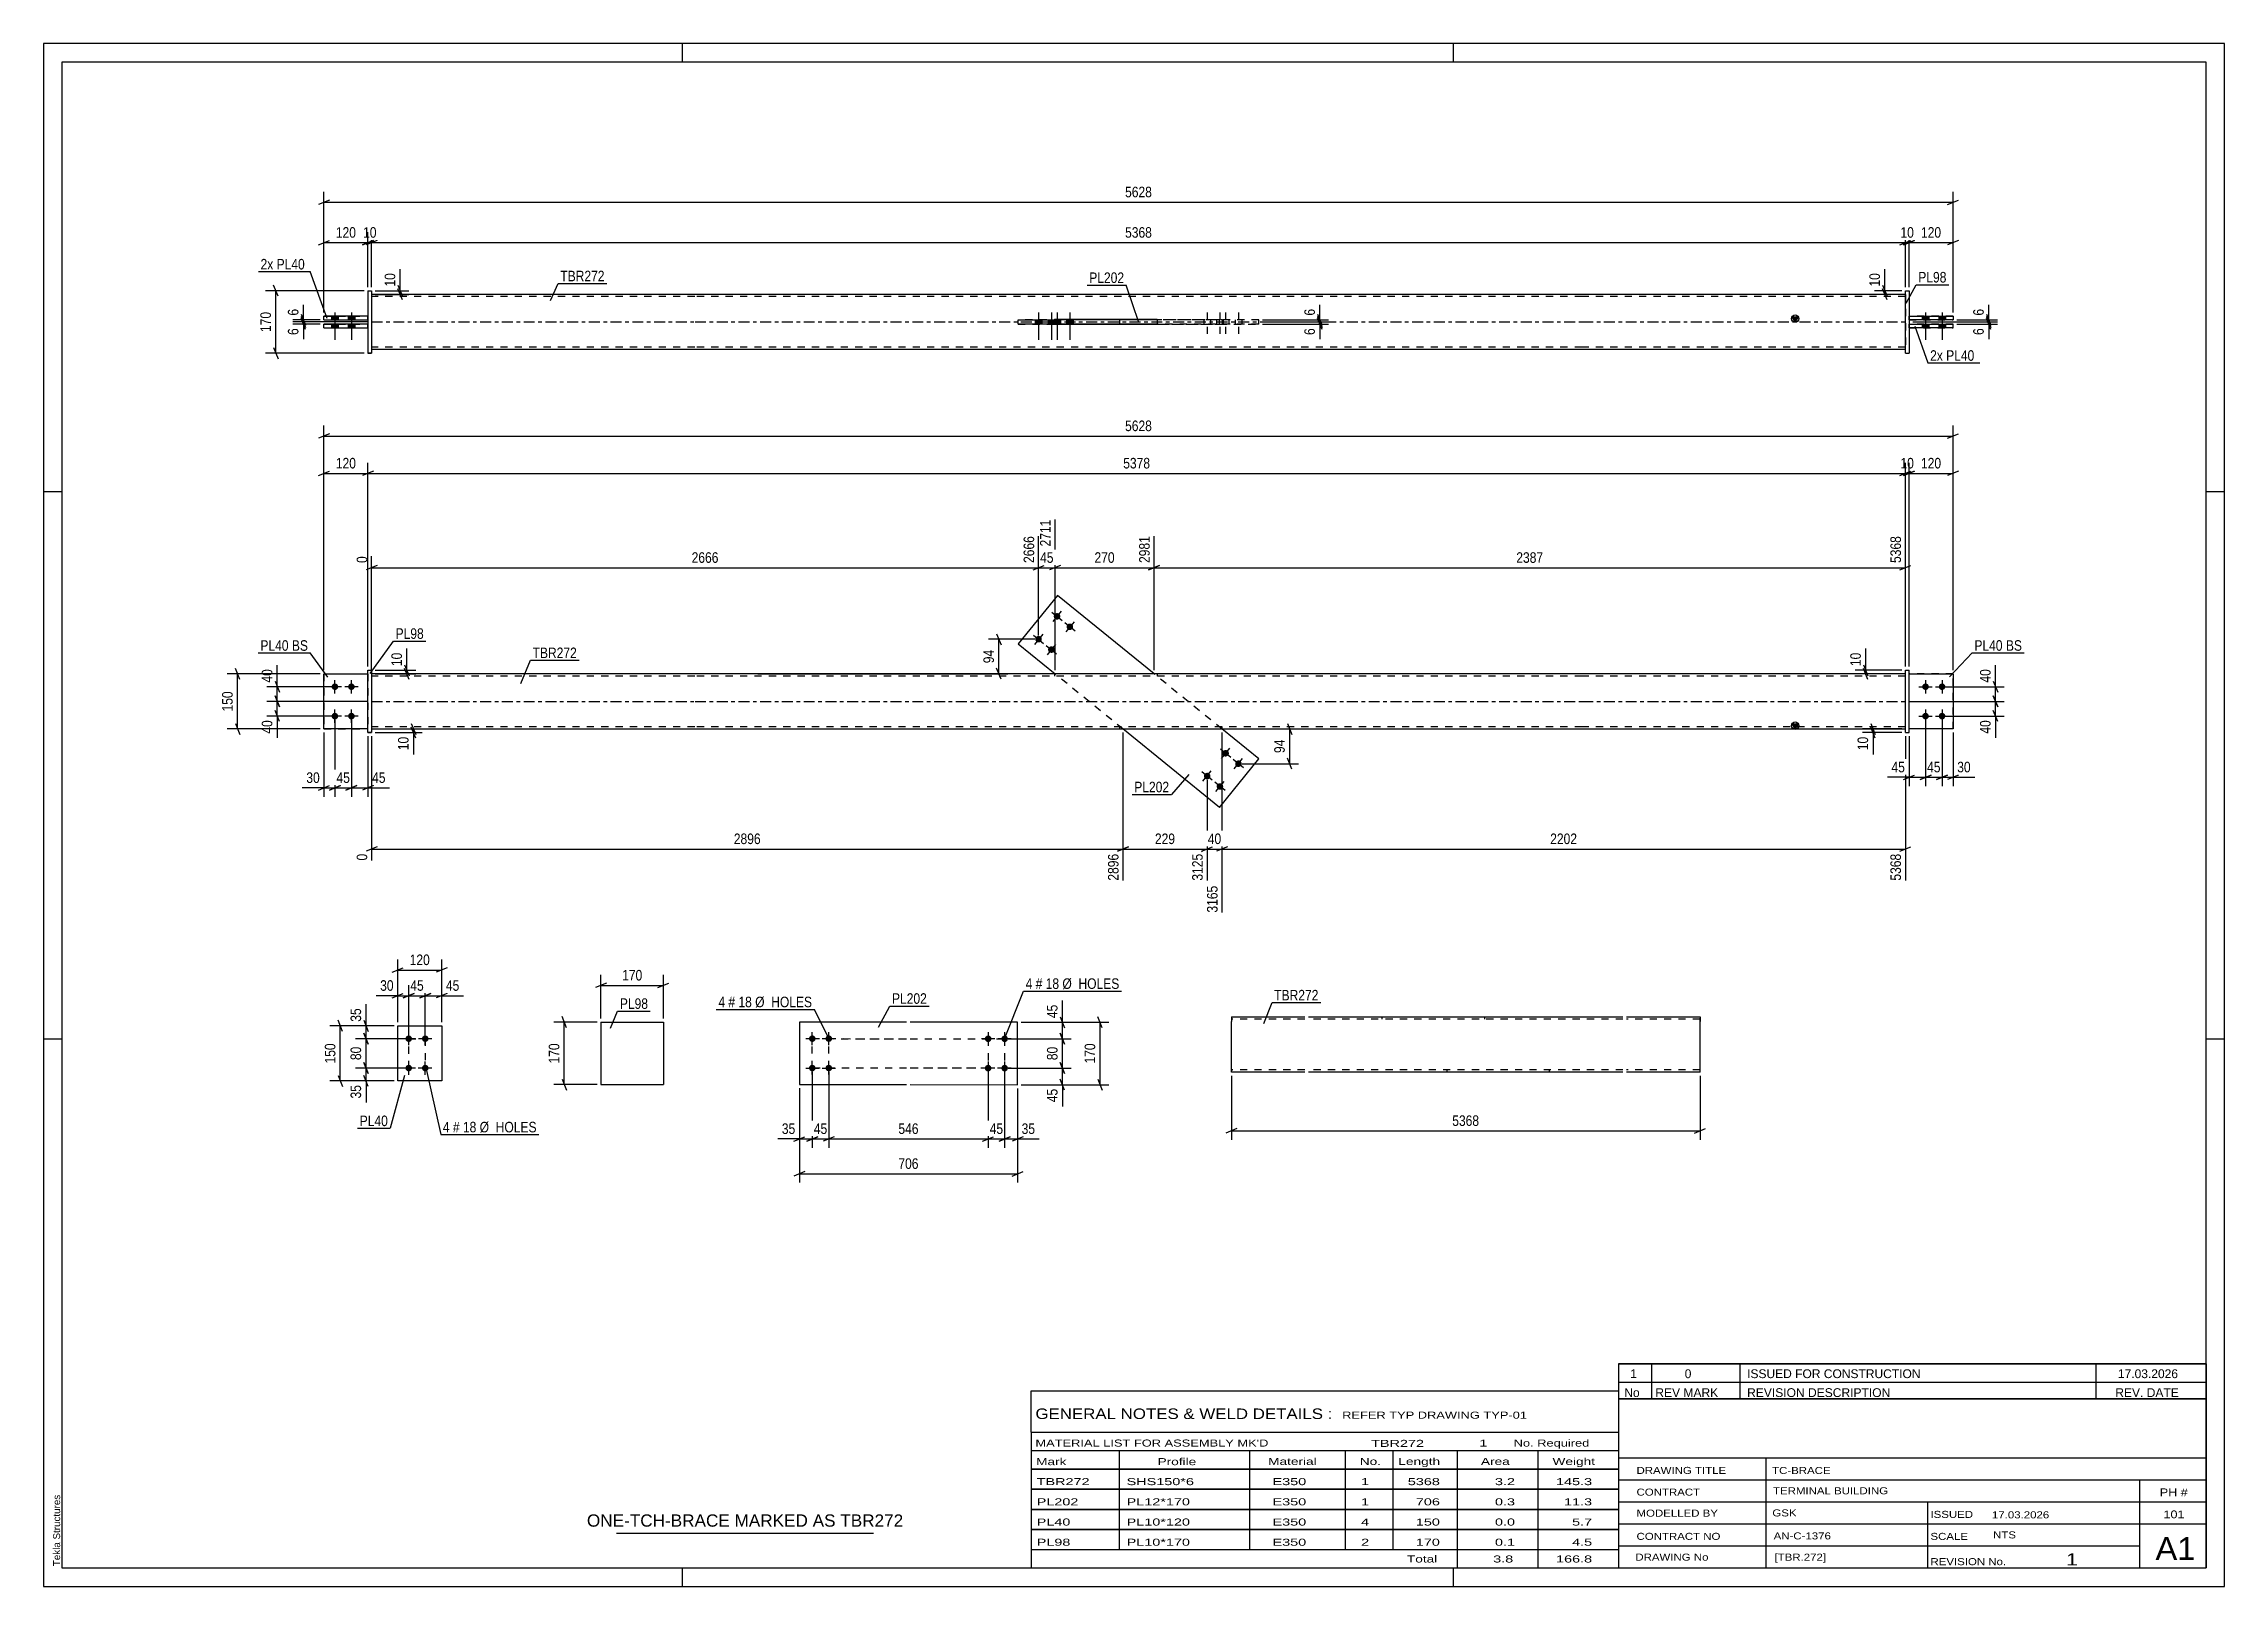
# Paper-space layout 'Layout1' of a CAD drawing. Header units: millimetres. Extents: x 0 to 594, y 0 to 420.
# The model-space entities are those that its viewports show. They can reach past a viewport. Long polylines and large blocks are cut down to what shows.
import ezdxf

# ---------------------------------------------------------------- set-up
doc = ezdxf.new("R2010")
doc.units = ezdxf.units.MM
doc.linetypes.add('DXK_LINE_DOT2', pattern=[3.9198, 1.9599, -1.9599])
doc.linetypes.add('DXK_LINE_DOT3', pattern=[5.9187, 2.979, -0.9799, 0.9799, -0.9799])
doc.layers.add('Viewport layer', color=7, linetype='Continuous', plot=False)
doc.styles.add('Arial', font='ARIAL.TTF', dxfattribs={"height": 0.2})
doc.styles.add('Arial Narrow', font='ARIALN.TTF', dxfattribs={"height": 0.2})

# ---------------------------------------------------------------- blocks, each defined once
blk = doc.blocks.new('Unknown-580871312-1129')
at = {"color": 5, "linetype": 'Continuous'}
for p, q in [((594, 420), (0, 420)), ((0, 420), (0, 0)), ((174, 415), (174, 420)), ((384, 415), (384, 420)), ((594, 0), (594, 420)), ((589, 415), (5, 415)), ((5, 415), (5, 5)), ((589, 5), (589, 415)), ((5, 298), (0, 298)), ((594, 298), (589, 298)), ((5, 149), (0, 149)), ((594, 149), (589, 149)), ((0, 0), (594, 0)), ((5, 5), (589, 5)), ((174, 0), (174, 5)), ((384, 0), (384, 5))]:
    blk.add_line(p, q, dxfattribs=at)
at = {"color": 174, "linetype": 'Continuous', "style": 'Arial'}
blk.add_text('Tekla Structures', height=1.9102, rotation=90, dxfattribs=at).set_placement((4.5, 5.5))
blk = doc.blocks.new('Part-580871312-2462 - 2456')
at = {"color": 2, "linetype": 'Continuous'}
for p, q in [((205.88, 153.62), (205.87, 136.62)), ((235.07, 153.6), (205.88, 153.62)), ((265.27, 153.58), (236.07, 153.59)), ((265.27, 136.58), (265.27, 153.58)), ((205.87, 136.62), (235.07, 136.6)), ((236.07, 136.59), (265.27, 136.58))]:
    blk.add_line(p, q, dxfattribs=at)
blk = doc.blocks.new('Bolt-580871312-2467 - 2456')
at = {"linetype": 'Continuous'}
for points in [[(257.27, 148.18, -1), (257.27, 149.98, -1)], [(261.77, 148.18, -1), (261.77, 149.98, -1)], [(257.27, 140.18, -1), (257.27, 141.98, -1)], [(261.77, 140.18, -1), (261.77, 141.98, -1)]]:
    blk.add_hatch(color=1, dxfattribs=at).paths.add_polyline_path(points)
at = {"color": 1, "linetype": 'Continuous'}
for p, q in [((259.07, 149.08), (255.47, 149.08)), ((257.27, 150.88), (257.27, 147.28)), ((263.57, 149.08), (259.97, 149.08)), ((261.77, 150.88), (261.77, 147.28)), ((257.27, 142.88), (257.27, 139.28)), ((261.77, 142.88), (261.77, 139.28)), ((259.07, 141.08), (255.47, 141.08)), ((263.57, 141.08), (259.97, 141.08))]:
    blk.add_line(p, q, dxfattribs=at)
blk = doc.blocks.new('Bolt-580871312-2472 - 2456')
at = {"linetype": 'Continuous'}
for points in [[(209.37, 150.01, -1), (209.37, 148.21, -1)], [(213.87, 150.01, -1), (213.87, 148.21, -1)], [(209.37, 142.01, -1), (209.37, 140.21, -1)], [(213.87, 142.01, -1), (213.87, 140.21, -1)]]:
    blk.add_hatch(color=1, dxfattribs=at).paths.add_polyline_path(points)
at = {"color": 1, "linetype": 'Continuous'}
for p, q in [((207.57, 149.11), (211.17, 149.11)), ((209.37, 147.31), (209.37, 150.91)), ((212.07, 149.11), (215.67, 149.11)), ((213.87, 147.31), (213.87, 150.91)), ((209.37, 139.31), (209.37, 142.91)), ((213.87, 139.31), (213.87, 142.91)), ((207.57, 141.11), (211.17, 141.11)), ((212.07, 141.11), (215.67, 141.11))]:
    blk.add_line(p, q, dxfattribs=at)
blk = doc.blocks.new('Part-580871312-2165 - 2159')
at = {"color": 2, "linetype": 'Continuous'}
for p, q in [((96.45, 137.6), (96.45, 152.6)), ((96.45, 152.6), (108.45, 152.6)), ((108.45, 152.6), (108.45, 137.6)), ((108.45, 137.6), (96.45, 137.6))]:
    blk.add_line(p, q, dxfattribs=at)
blk = doc.blocks.new('Bolt-580871312-2198 - 2159')
at = {"linetype": 'Continuous'}
for points in [[(99.45, 148.2, -1), (99.45, 150, -1)], [(103.95, 148.2, -1), (103.95, 150, -1)], [(99.45, 140.2, -1), (99.45, 142, -1)], [(103.95, 140.2, -1), (103.95, 142, -1)]]:
    blk.add_hatch(color=1, dxfattribs=at).paths.add_polyline_path(points)
at = {"color": 1, "linetype": 'Continuous'}
for p, q in [((101.25, 149.1), (97.65, 149.1)), ((99.45, 147.3), (99.45, 150.9)), ((105.75, 149.1), (102.15, 149.1)), ((103.95, 147.3), (103.95, 150.9)), ((99.45, 139.3), (99.45, 142.9)), ((103.95, 139.3), (103.95, 142.9)), ((101.25, 141.1), (97.65, 141.1)), ((105.75, 141.1), (102.15, 141.1))]:
    blk.add_line(p, q, dxfattribs=at)
blk = doc.blocks.new('Bolt-580871312-1681 - 1671')
at = {"linetype": 'Continuous'}
for points in [[(79.34, 244.02, -1), (79.34, 245.82, -1)], [(83.84, 244.02, -1), (83.84, 245.82, -1)], [(79.34, 236.02, -1), (79.34, 237.82, -1)], [(83.84, 236.02, -1), (83.84, 237.82, -1)]]:
    blk.add_hatch(color=1, dxfattribs=at).paths.add_polyline_path(points)
at = {"color": 1, "linetype": 'Continuous'}
for p, q in [((81.14, 244.92), (77.54, 244.92)), ((79.34, 243.12), (79.34, 246.72)), ((85.64, 244.92), (82.04, 244.92)), ((83.84, 243.12), (83.84, 246.72)), ((79.34, 235.12), (79.34, 238.72)), ((83.84, 235.12), (83.84, 238.72)), ((81.14, 236.92), (77.54, 236.92)), ((85.64, 236.92), (82.04, 236.92))]:
    blk.add_line(p, q, dxfattribs=at)
blk = doc.blocks.new('Part-580871312-1687 - 1671')
at = {"color": 2, "linetype": 'Continuous'}
for p, q in [((276.16, 269.77), (265.44, 256.57)), ((302.47, 248.42), (276.16, 269.77)), ((265.44, 256.57), (275.49, 248.42)), ((320.29, 212.06), (293.98, 233.42)), ((331, 225.26), (320.95, 233.42)), ((320.29, 212.06), (331, 225.26))]:
    blk.add_line(p, q, dxfattribs=at)
at = {"color": 7, "linetype": 'DXK_LINE_DOT2'}
for p, q in [((293.98, 233.42), (275.49, 248.42)), ((320.95, 233.42), (302.47, 248.42))]:
    blk.add_line(p, q, dxfattribs=at)
blk = doc.blocks.new('Bolt-580871312-1679 - 1671')
at = {"linetype": 'Continuous'}
for points in [[(321.39, 226.11, -1), (322.52, 227.51, -1)], [(316.35, 219.9, -1), (317.48, 221.3, -1)], [(324.88, 223.27, -1), (326.02, 224.67, -1)], [(319.84, 217.06, -1), (320.97, 218.46, -1)]]:
    blk.add_hatch(color=1, dxfattribs=at).paths.add_polyline_path(points)
at = {"color": 1, "linetype": 'Continuous'}
for p, q in [((323.35, 225.67), (320.56, 227.94)), ((320.82, 225.41), (323.09, 228.21)), ((318.31, 219.46), (315.52, 221.73)), ((315.78, 219.2), (318.05, 222)), ((326.85, 222.84), (324.05, 225.11)), ((324.31, 222.58), (326.58, 225.37)), ((321.8, 216.63), (319.01, 218.9)), ((319.27, 216.36), (321.54, 219.16))]:
    blk.add_line(p, q, dxfattribs=at)
blk = doc.blocks.new('Bolt-580871312-1680 - 1671')
at = {"linetype": 'Continuous'}
for points in [[(276.61, 264.77, -1), (275.47, 263.37, -1)], [(280.1, 261.94, -1), (278.97, 260.54, -1)], [(271.56, 258.56, -1), (270.43, 257.16, -1)], [(275.06, 255.72, -1), (273.92, 254.33, -1)]]:
    blk.add_hatch(color=1, dxfattribs=at).paths.add_polyline_path(points)
at = {"color": 1, "linetype": 'Continuous'}
for p, q in [((274.64, 265.21), (277.44, 262.94)), ((277.17, 265.47), (274.9, 262.68)), ((278.13, 262.37), (280.93, 260.1)), ((280.67, 262.63), (278.4, 259.84)), ((269.6, 259), (272.39, 256.73)), ((272.13, 259.26), (269.86, 256.46)), ((273.09, 256.16), (275.89, 253.89)), ((275.63, 256.42), (273.36, 253.63))]:
    blk.add_line(p, q, dxfattribs=at)
blk = doc.blocks.new('Bolt-580871312-1682 - 1671')
at = {"linetype": 'Continuous'}
for points in [[(512.6, 245.82, -1), (512.6, 244.02, -1)], [(517.1, 245.82, -1), (517.1, 244.02, -1)], [(512.6, 237.82, -1), (512.6, 236.02, -1)], [(517.1, 237.82, -1), (517.1, 236.02, -1)]]:
    blk.add_hatch(color=1, dxfattribs=at).paths.add_polyline_path(points)
at = {"color": 1, "linetype": 'Continuous'}
for p, q in [((510.8, 244.92), (514.4, 244.92)), ((512.6, 246.72), (512.6, 243.12)), ((515.3, 244.92), (518.9, 244.92)), ((517.1, 246.72), (517.1, 243.12)), ((512.6, 238.72), (512.6, 235.12)), ((517.1, 238.72), (517.1, 235.12)), ((510.8, 236.92), (514.4, 236.92)), ((515.3, 236.92), (518.9, 236.92))]:
    blk.add_line(p, q, dxfattribs=at)
blk = doc.blocks.new('Part-580871312-1692 - 1671')
at = {"color": 2, "linetype": 'Continuous'}
for p, q in [((88.34, 249.42), (89.34, 249.42)), ((88.34, 232.42), (88.34, 249.42)), ((89.34, 249.42), (89.34, 249.42)), ((89.34, 249.42), (89.34, 232.42)), ((88.34, 232.42), (89.34, 232.42))]:
    blk.add_line(p, q, dxfattribs=at)
at = {"color": 7, "linetype": 'DXK_LINE_DOT2'}
for p, q in [((88.34, 249.42), (89.34, 249.42)), ((89.34, 232.42), (88.34, 232.42)), ((88.34, 232.42), (88.34, 232.42)), ((89.34, 232.42), (89.34, 232.42))]:
    blk.add_line(p, q, dxfattribs=at)
blk = doc.blocks.new('Part-580871312-1697 - 1671')
at = {"color": 7, "linetype": 'DXK_LINE_DOT2'}
for p, q in [((76.34, 248.42), (76.34, 233.42)), ((76.34, 248.42), (88.34, 248.42)), ((88.34, 248.42), (88.34, 233.42)), ((76.34, 233.42), (88.34, 233.42))]:
    blk.add_line(p, q, dxfattribs=at)
blk = doc.blocks.new('Part-580871312-1702 - 1671')
at = {"color": 2, "linetype": 'Continuous'}
for p, q in [((76.34, 233.42), (76.34, 248.42)), ((76.34, 248.42), (88.34, 248.42)), ((88.34, 233.42), (76.34, 233.42))]:
    blk.add_line(p, q, dxfattribs=at)
at = {"color": 7, "linetype": 'DXK_LINE_DOT2'}
blk.add_line((88.34, 248.42), (88.34, 233.42), dxfattribs=at)
blk = doc.blocks.new('Part-580871312-1703 - 1671')
at = {"color": 2, "linetype": 'Continuous'}
for p, q in [((507.1, 249.42), (508.1, 249.42)), ((507.1, 232.42), (507.1, 249.42)), ((508.1, 232.42), (508.1, 249.42)), ((507.1, 232.42), (507.1, 232.42)), ((507.1, 232.42), (508.1, 232.42))]:
    blk.add_line(p, q, dxfattribs=at)
at = {"color": 7, "linetype": 'DXK_LINE_DOT2'}
for p, q in [((507.1, 249.42), (508.1, 249.42)), ((507.1, 232.42), (508.1, 232.42))]:
    blk.add_line(p, q, dxfattribs=at)
blk = doc.blocks.new('Part-580871312-1708 - 1671')
at = {"color": 7, "linetype": 'DXK_LINE_DOT2'}
for p, q in [((520.1, 248.42), (508.1, 248.42)), ((508.1, 233.42), (508.1, 248.42)), ((520.1, 233.42), (520.1, 248.42)), ((520.1, 233.42), (508.1, 233.42))]:
    blk.add_line(p, q, dxfattribs=at)
blk = doc.blocks.new('Part-580871312-1713 - 1671')
at = {"color": 2, "linetype": 'Continuous'}
for p, q in [((508.1, 248.42), (520.1, 248.42)), ((520.1, 248.42), (520.1, 233.42)), ((520.1, 233.42), (508.1, 233.42))]:
    blk.add_line(p, q, dxfattribs=at)
at = {"color": 7, "linetype": 'DXK_LINE_DOT2'}
blk.add_line((508.1, 233.42), (508.1, 248.42), dxfattribs=at)
blk = doc.blocks.new('Part-580871312-1718 - 1671')
at = {"linetype": 'Continuous'}
blk.add_hatch(color=2, dxfattribs=at).paths.add_polyline_path([(477.1, 233.42), (476.3, 234.82), (477.9, 234.82)])
at = {"color": 2, "linetype": 'Continuous'}
for p, q in [((177.34, 248.42), (89.34, 248.42)), ((419, 248.42), (177.44, 248.42)), ((507.1, 248.42), (419.1, 248.42)), ((89.34, 233.42), (177.34, 233.42)), ((177.44, 233.42), (419, 233.42)), ((419.1, 233.42), (507.1, 233.42)), ((477.1, 233.42), (476.3, 234.82)), ((476.3, 234.82), (477.9, 234.82)), ((477.9, 234.82), (477.1, 233.42))]:
    blk.add_line(p, q, dxfattribs=at)
at = {"color": 7, "linetype": 'DXK_LINE_DOT2'}
for p, q in [((89.34, 248.42), (89.34, 233.42)), ((177.34, 247.82), (89.34, 247.82)), ((419, 247.82), (177.44, 247.82)), ((275.39, 248.42), (275.39, 247.82)), ((303.31, 248.42), (303.31, 247.82)), ((507.1, 247.82), (419.1, 247.82)), ((507.1, 233.42), (507.1, 248.42)), ((177.34, 234.02), (89.34, 234.02)), ((419, 234.02), (177.44, 234.02)), ((293.14, 233.42), (293.14, 234.02)), ((321.05, 233.42), (321.05, 234.02)), ((507.1, 234.02), (419.1, 234.02))]:
    blk.add_line(p, q, dxfattribs=at)
at = {"color": 7, "linetype": 'DXK_LINE_DOT3'}
for p, q in [((89.34, 240.92), (177.34, 240.92)), ((177.44, 240.92), (419, 240.92)), ((419.1, 240.92), (507.1, 240.92))]:
    blk.add_line(p, q, dxfattribs=at)
at = {"color": 2, "linetype": 'Continuous'}
blk.add_circle((477.1, 234.32), 1, dxfattribs=at)
blk = doc.blocks.new('Part-580871312-1455 - 1366')
at = {"linetype": 'Continuous'}
blk.add_hatch(color=2, dxfattribs=at).paths.add_polyline_path([(477.1, 344.23), (476.3, 345.63), (477.9, 345.63)])
at = {"color": 2, "linetype": 'Continuous'}
for p, q in [((177.34, 351.73), (89.34, 351.73)), ((419, 351.73), (177.44, 351.73)), ((507.1, 351.73), (419.1, 351.73)), ((303.31, 344.93), (275.39, 344.93)), ((275.39, 344.83), (275.39, 344.93)), ((293.14, 344.83), (293.14, 344.93)), ((303.31, 344.93), (303.31, 343.53)), ((477.1, 344.23), (476.3, 345.63)), ((476.3, 345.63), (477.9, 345.63)), ((477.9, 345.63), (477.1, 344.23)), ((275.39, 343.63), (275.39, 343.53)), ((303.31, 343.53), (275.39, 343.53)), ((293.14, 343.63), (293.14, 343.53)), ((177.34, 336.73), (89.34, 336.73)), ((419, 336.73), (177.44, 336.73)), ((507.1, 336.73), (419.1, 336.73))]:
    blk.add_line(p, q, dxfattribs=at)
at = {"color": 7, "linetype": 'DXK_LINE_DOT2'}
for p, q in [((89.34, 351.73), (89.34, 336.73)), ((177.34, 351.13), (89.34, 351.13)), ((419, 351.13), (177.44, 351.13)), ((507.1, 351.13), (419.1, 351.13)), ((507.1, 351.73), (507.1, 336.73)), ((275.39, 343.53), (275.39, 344.83)), ((293.14, 344.93), (321.05, 344.93)), ((293.14, 343.53), (293.14, 344.83)), ((321.05, 344.93), (321.05, 343.53)), ((321.05, 343.53), (293.14, 343.53)), ((177.34, 337.33), (89.34, 337.33)), ((419, 337.33), (177.44, 337.33)), ((507.1, 337.33), (419.1, 337.33))]:
    blk.add_line(p, q, dxfattribs=at)
at = {"color": 7, "linetype": 'DXK_LINE_DOT3'}
for p, q in [((89.34, 344.23), (177.34, 344.23)), ((177.44, 344.23), (419, 344.23)), ((419.1, 344.23), (507.1, 344.23))]:
    blk.add_line(p, q, dxfattribs=at)
at = {"color": 2, "linetype": 'Continuous'}
blk.add_circle((477.1, 345.13), 1, dxfattribs=at)
blk = doc.blocks.new('Part-580871312-1417 - 1366')
at = {"color": 2, "linetype": 'Continuous'}
for p, q in [((76.34, 342.63), (76.34, 343.63)), ((88.34, 343.63), (76.34, 343.63)), ((76.34, 342.63), (76.34, 342.63)), ((76.34, 342.63), (88.34, 342.63))]:
    blk.add_line(p, q, dxfattribs=at)
at = {"color": 7, "linetype": 'DXK_LINE_DOT2'}
for p, q in [((76.34, 343.63), (88.34, 343.63)), ((76.34, 342.63), (88.34, 342.63)), ((88.34, 342.63), (88.34, 343.63))]:
    blk.add_line(p, q, dxfattribs=at)
blk = doc.blocks.new('Bolt-580871312-1369 - 1366')
at = {"linetype": 'Continuous'}
for points in [[(513.5, 345.83), (511.7, 345.83), (511.7, 344.83), (513.5, 344.83)], [(513.5, 345.83), (511.7, 345.83), (511.7, 344.83), (513.5, 344.83)], [(518, 345.83), (516.2, 345.83), (516.2, 344.83), (518, 344.83)], [(518, 345.83), (516.2, 345.83), (516.2, 344.83), (518, 344.83)], [(513.5, 343.63), (511.7, 343.63), (511.7, 342.63), (513.5, 342.63)], [(513.5, 343.63), (511.7, 343.63), (511.7, 342.63), (513.5, 342.63)], [(518, 343.63), (516.2, 343.63), (516.2, 342.63), (518, 342.63)], [(518, 343.63), (516.2, 343.63), (516.2, 342.63), (518, 342.63)]]:
    blk.add_hatch(color=1, dxfattribs=at).paths.add_polyline_path(points)
at = {"color": 1, "linetype": 'Continuous'}
for p, q in [((511.7, 345.83), (511.7, 344.83)), ((511.7, 345.83), (511.7, 344.83)), ((512.6, 346.83), (512.6, 339.33)), ((512.6, 346.83), (512.6, 339.33)), ((513.5, 345.83), (513.5, 344.83)), ((513.5, 345.83), (513.5, 344.83)), ((516.2, 345.83), (516.2, 344.83)), ((516.2, 345.83), (516.2, 344.83)), ((517.1, 346.83), (517.1, 339.33)), ((517.1, 346.83), (517.1, 339.33)), ((518, 345.83), (518, 344.83)), ((518, 345.83), (518, 344.83)), ((511.7, 343.63), (511.7, 342.63)), ((511.7, 343.63), (511.7, 342.63)), ((513.5, 343.63), (513.5, 342.63)), ((513.5, 343.63), (513.5, 342.63)), ((516.2, 343.63), (516.2, 342.63)), ((516.2, 343.63), (516.2, 342.63)), ((518, 343.63), (518, 342.63)), ((518, 343.63), (518, 342.63))]:
    blk.add_line(p, q, dxfattribs=at)
blk = doc.blocks.new('Bolt-580871312-1434 - 1366')
at = {"color": 1, "linetype": 'DXK_LINE_DOT2'}
for p, q in [((316.01, 344.83), (316.01, 343.63)), ((316.91, 346.83), (316.91, 339.33)), ((317.81, 344.83), (317.81, 343.63)), ((319.51, 344.83), (319.51, 343.63)), ((320.41, 346.83), (320.41, 339.33)), ((321.05, 344.83), (321.05, 343.63)), ((321.31, 344.83), (321.31, 343.63)), ((321.95, 346.83), (321.95, 339.33)), ((322.85, 344.83), (322.85, 343.63)), ((324.55, 344.83), (324.55, 343.63)), ((325.45, 346.83), (325.45, 339.33)), ((326.35, 344.83), (326.35, 343.63))]:
    blk.add_line(p, q, dxfattribs=at)
blk = doc.blocks.new('Bolt-580871312-1370 - 1366')
at = {"linetype": 'Continuous'}
for points in [[(78.44, 344.83), (80.24, 344.83), (80.24, 345.83), (78.44, 345.83)], [(78.44, 344.83), (80.24, 344.83), (80.24, 345.83), (78.44, 345.83)], [(82.94, 344.83), (84.74, 344.83), (84.74, 345.83), (82.94, 345.83)], [(82.94, 344.83), (84.74, 344.83), (84.74, 345.83), (82.94, 345.83)], [(78.44, 342.63), (80.24, 342.63), (80.24, 343.63), (78.44, 343.63)], [(78.44, 342.63), (80.24, 342.63), (80.24, 343.63), (78.44, 343.63)], [(82.94, 342.63), (84.74, 342.63), (84.74, 343.63), (82.94, 343.63)], [(82.94, 342.63), (84.74, 342.63), (84.74, 343.63), (82.94, 343.63)]]:
    blk.add_hatch(color=1, dxfattribs=at).paths.add_polyline_path(points)
at = {"color": 1, "linetype": 'Continuous'}
for p, q in [((78.44, 345.83), (78.44, 344.83)), ((78.44, 345.83), (78.44, 344.83)), ((79.34, 346.83), (79.34, 339.33)), ((79.34, 346.83), (79.34, 339.33)), ((80.24, 345.83), (80.24, 344.83)), ((80.24, 345.83), (80.24, 344.83)), ((82.94, 345.83), (82.94, 344.83)), ((82.94, 345.83), (82.94, 344.83)), ((83.84, 346.83), (83.84, 339.33)), ((83.84, 346.83), (83.84, 339.33)), ((84.74, 345.83), (84.74, 344.83)), ((84.74, 345.83), (84.74, 344.83)), ((78.44, 343.63), (78.44, 342.63)), ((78.44, 343.63), (78.44, 342.63)), ((80.24, 343.63), (80.24, 342.63)), ((80.24, 343.63), (80.24, 342.63)), ((82.94, 343.63), (82.94, 342.63)), ((82.94, 343.63), (82.94, 342.63)), ((84.74, 343.63), (84.74, 342.63)), ((84.74, 343.63), (84.74, 342.63))]:
    blk.add_line(p, q, dxfattribs=at)
blk = doc.blocks.new('Part-580871312-1412 - 1366')
at = {"color": 2, "linetype": 'Continuous'}
for p, q in [((76.34, 344.83), (76.34, 345.83)), ((88.34, 345.83), (76.34, 345.83)), ((76.34, 344.83), (76.34, 344.83)), ((76.34, 344.83), (88.34, 344.83))]:
    blk.add_line(p, q, dxfattribs=at)
at = {"color": 7, "linetype": 'DXK_LINE_DOT2'}
for p, q in [((76.34, 345.83), (88.34, 345.83)), ((76.34, 344.83), (88.34, 344.83)), ((88.34, 344.83), (88.34, 345.83))]:
    blk.add_line(p, q, dxfattribs=at)
blk = doc.blocks.new('Part-580871312-1460 - 1366')
at = {"color": 2, "linetype": 'Continuous'}
for p, q in [((508.1, 343.63), (520.1, 343.63)), ((520.1, 342.63), (508.1, 342.63)), ((520.1, 342.63), (520.1, 343.63))]:
    blk.add_line(p, q, dxfattribs=at)
at = {"color": 7, "linetype": 'DXK_LINE_DOT2'}
for p, q in [((508.1, 342.63), (508.1, 343.63)), ((520.1, 343.63), (508.1, 343.63)), ((508.1, 342.63), (520.1, 342.63))]:
    blk.add_line(p, q, dxfattribs=at)
blk = doc.blocks.new('Part-580871312-1396 - 1366')
at = {"color": 2, "linetype": 'Continuous'}
for p, q in [((265.44, 343.63), (265.44, 344.83)), ((265.44, 344.83), (276.16, 344.83)), ((276.16, 343.63), (276.16, 344.83)), ((303.31, 344.83), (276.16, 344.83)), ((276.16, 343.63), (265.44, 343.63)), ((303.31, 343.63), (276.16, 343.63))]:
    blk.add_line(p, q, dxfattribs=at)
at = {"color": 7, "linetype": 'DXK_LINE_DOT2'}
for p, q in [((320.29, 344.83), (265.44, 344.83)), ((331, 344.83), (303.31, 344.83)), ((320.29, 343.63), (320.29, 344.83)), ((331, 344.83), (320.29, 344.83)), ((331, 343.63), (331, 344.83)), ((265.44, 343.63), (320.29, 343.63)), ((331, 343.63), (303.31, 343.63)), ((320.29, 343.63), (331, 343.63))]:
    blk.add_line(p, q, dxfattribs=at)
blk = doc.blocks.new('Part-580871312-1397 - 1366')
at = {"color": 2, "linetype": 'Continuous'}
for p, q in [((88.34, 352.73), (89.34, 352.73)), ((88.34, 352.73), (88.34, 335.73)), ((89.34, 352.73), (89.34, 352.73)), ((89.34, 352.73), (89.34, 335.73)), ((89.34, 335.73), (88.34, 335.73)), ((88.34, 335.73), (88.34, 335.73))]:
    blk.add_line(p, q, dxfattribs=at)
at = {"color": 7, "linetype": 'DXK_LINE_DOT2'}
for p, q in [((88.34, 352.73), (89.34, 352.73)), ((88.34, 335.73), (89.34, 335.73)), ((88.34, 335.73), (88.34, 335.73))]:
    blk.add_line(p, q, dxfattribs=at)
blk = doc.blocks.new('Part-580871312-1432 - 1366')
at = {"color": 2, "linetype": 'Continuous'}
for p, q in [((507.1, 352.73), (507.1, 352.73)), ((507.1, 335.73), (507.1, 352.73)), ((507.1, 352.73), (508.1, 352.73)), ((508.1, 352.73), (508.1, 352.73)), ((508.1, 352.73), (508.1, 335.73)), ((507.1, 335.73), (508.1, 335.73)), ((507.1, 335.73), (507.1, 335.73)), ((508.1, 335.73), (508.1, 335.73))]:
    blk.add_line(p, q, dxfattribs=at)
at = {"color": 7, "linetype": 'DXK_LINE_DOT2'}
for p, q in [((507.1, 352.73), (507.1, 352.73)), ((507.1, 352.73), (508.1, 352.73)), ((507.1, 335.73), (508.1, 335.73))]:
    blk.add_line(p, q, dxfattribs=at)
blk = doc.blocks.new('Bolt-580871312-1435 - 1366')
at = {"linetype": 'Continuous'}
for points in [[(271.9, 344.83), (270.1, 344.83), (270.1, 343.63), (271.9, 343.63)], [(275.39, 344.83), (273.59, 344.83), (273.59, 343.63), (275.39, 343.63)], [(276.94, 344.83), (275.14, 344.83), (275.14, 343.63), (276.94, 343.63)], [(280.43, 344.83), (278.63, 344.83), (278.63, 343.63), (280.43, 343.63)]]:
    blk.add_hatch(color=1, dxfattribs=at).paths.add_polyline_path(points)
at = {"color": 1, "linetype": 'Continuous'}
for p, q in [((270.1, 344.83), (270.1, 343.63)), ((271, 346.83), (271, 339.33)), ((271.9, 344.83), (271.9, 343.63)), ((273.59, 344.83), (273.59, 343.63)), ((274.49, 346.83), (274.49, 339.33)), ((275.14, 344.83), (275.14, 343.63)), ((275.39, 344.83), (275.39, 343.63)), ((276.04, 346.83), (276.04, 339.33)), ((276.94, 344.83), (276.94, 343.63)), ((278.63, 344.83), (278.63, 343.63)), ((279.53, 346.83), (279.53, 339.33)), ((280.43, 344.83), (280.43, 343.63))]:
    blk.add_line(p, q, dxfattribs=at)
blk = doc.blocks.new('Part-580871312-1465 - 1366')
at = {"color": 2, "linetype": 'Continuous'}
for p, q in [((508.1, 345.83), (520.1, 345.83)), ((520.1, 344.83), (508.1, 344.83)), ((520.1, 345.83), (520.1, 344.83))]:
    blk.add_line(p, q, dxfattribs=at)
at = {"color": 7, "linetype": 'DXK_LINE_DOT2'}
for p, q in [((508.1, 344.83), (508.1, 345.83)), ((520.1, 345.83), (508.1, 345.83)), ((508.1, 344.83), (520.1, 344.83)), ((520.1, 345.83), (520.1, 345.83))]:
    blk.add_line(p, q, dxfattribs=at)
blk = doc.blocks.new('Part-580871312-2402 - 2396')
at = {"color": 2, "linetype": 'Continuous'}
for p, q in [((151.82, 153.6), (151.82, 136.6)), ((151.82, 153.6), (168.82, 153.6)), ((168.82, 153.6), (168.82, 136.6)), ((151.82, 136.6), (168.82, 136.6))]:
    blk.add_line(p, q, dxfattribs=at)
blk = doc.blocks.new('Part-580871312-2435 - 2427')
at = {"color": 2, "linetype": 'Continuous'}
for p, q in [((323.52, 155.01), (323.52, 153.81)), ((323.52, 155.01), (343.52, 155.01)), ((344.52, 155.01), (430.18, 155.01)), ((431.18, 155.01), (451.18, 155.01)), ((451.18, 155.01), (451.18, 154.92)), ((451.18, 154.92), (451.18, 153.81)), ((323.52, 140.75), (323.52, 153.81)), ((451.18, 140.01), (451.18, 153.81)), ((323.52, 140.1), (323.52, 140.75)), ((323.52, 140.01), (323.52, 140.1)), ((343.52, 140.01), (323.52, 140.01)), ((430.18, 140.01), (344.52, 140.01)), ((451.18, 140.01), (431.18, 140.01))]:
    blk.add_line(p, q, dxfattribs=at)
at = {"color": 7, "linetype": 'DXK_LINE_DOT2'}
for p, q in [((364.52, 155.01), (364.52, 154.41)), ((392.44, 155.01), (392.44, 154.41)), ((451.18, 153.81), (451.18, 154.66)), ((343.52, 154.41), (323.52, 154.41)), ((430.18, 154.41), (344.52, 154.41)), ((451.18, 154.41), (431.18, 154.41)), ((323.52, 140.75), (323.52, 140.36)), ((323.52, 140.61), (323.52, 140.66)), ((343.52, 140.61), (323.52, 140.61)), ((430.18, 140.61), (344.52, 140.61)), ((382.26, 140.01), (382.26, 140.61)), ((410.18, 140.01), (410.18, 140.61)), ((451.18, 140.61), (431.18, 140.61)), ((451.18, 140.61), (451.18, 140.66))]:
    blk.add_line(p, q, dxfattribs=at)
blk = doc.blocks.new('Rectangle-580871312-2548 - 2456')
at = {"color": 1, "linetype": 'DXK_LINE_DOT2'}
for p, q in [((209.37, 149.11), (235.07, 149.1)), ((209.37, 141.11), (209.37, 149.11)), ((236.07, 149.09), (261.77, 149.08)), ((261.77, 149.08), (261.77, 141.08)), ((235.07, 141.1), (209.37, 141.11)), ((261.77, 141.08), (236.07, 141.09))]:
    blk.add_line(p, q, dxfattribs=at)
blk = doc.blocks.new('Rectangle-580871312-2382 - 2159')
at = {"color": 1, "linetype": 'DXK_LINE_DOT2'}
blk.add_lwpolyline([(99.45, 149.1), (103.95, 149.1), (103.95, 141.1), (99.45, 141.1), (99.45, 149.1)], close=True, dxfattribs=at)
blk = doc.blocks.new('Rectangle-580871312-2558 - 2456')
at = {"color": 1, "linetype": 'DXK_LINE_DOT2'}
for p, q in [((213.87, 149.11), (235.07, 149.1)), ((213.87, 141.11), (213.87, 149.11)), ((236.07, 149.09), (257.27, 149.08)), ((257.27, 149.08), (257.27, 141.08)), ((235.07, 141.1), (213.87, 141.11)), ((257.27, 141.08), (236.07, 141.09))]:
    blk.add_line(p, q, dxfattribs=at)
blk = doc.blocks.new('StraightDimension-580871312-2484 - 2456')
at = {"color": 7, "linetype": 'Continuous'}
for p, q in [((209.37, 140.11), (209.37, 119.42)), ((205.87, 135.62), (205.87, 119.42)), ((204.37, 121.22), (207.37, 122.42)), ((205.87, 121.82), (209.37, 121.82)), ((210.87, 122.42), (207.87, 121.22))]:
    blk.add_line(p, q, dxfattribs=at)
at = {"color": 0}
blk.add_wipeout([(205.34, 122.57), (205.34, 126.77), (200.48, 126.77), (200.48, 122.57)], dxfattribs=at)
at = {"color": 7, "linetype": 'Continuous'}
blk.add_line((205.87, 121.82), (199.96, 121.82), dxfattribs=at)
blk.add_line((205.87, 121.82), (199.96, 121.82), dxfattribs=at)
at = {"color": 3, "style": 'Arial Narrow'}
blk.add_text('35', height=2.863, dxfattribs=at).set_placement((201.08, 123.17))
blk = doc.blocks.new('StraightDimension-580871312-2526 - 2456')
at = {"color": 7, "linetype": 'Continuous'}
for p, q in [((276.91, 155.08), (278.11, 152.08)), ((262.77, 149.08), (279.91, 149.08)), ((266.27, 153.58), (279.91, 153.58)), ((278.11, 147.58), (276.91, 150.58)), ((277.51, 149.08), (277.51, 153.58))]:
    blk.add_line(p, q, dxfattribs=at)
at = {"color": 0}
blk.add_wipeout([(276.76, 158.96), (272.56, 158.96), (272.56, 154.1), (276.76, 154.1)], dxfattribs=at)
at = {"color": 7, "linetype": 'Continuous'}
blk.add_line((277.51, 153.58), (277.51, 159.48), dxfattribs=at)
blk.add_line((277.51, 153.58), (277.51, 159.48), dxfattribs=at)
at = {"color": 3, "style": 'Arial Narrow'}
blk.add_text('45', height=2.863, rotation=90.00021, dxfattribs=at).set_placement((276.16, 154.7))
blk = doc.blocks.new('StraightDimension-580871312-2475 - 2456')
at = {"color": 7, "linetype": 'Continuous'}
for p, q in [((288.37, 152.08), (287.17, 155.08)), ((266.27, 153.58), (290.17, 153.58)), ((287.77, 136.58), (287.77, 153.58)), ((287.17, 138.08), (288.37, 135.08)), ((266.27, 136.58), (290.17, 136.58))]:
    blk.add_line(p, q, dxfattribs=at)
at = {"color": 0}
blk.add_wipeout([(287.02, 148.42), (282.82, 148.42), (282.82, 141.74), (287.02, 141.74)], dxfattribs=at)
at = {"color": 3, "style": 'Arial Narrow'}
blk.add_text('170', height=2.863, rotation=90.00021, dxfattribs=at).set_placement((286.42, 142.34))
blk = doc.blocks.new('StraightDimension-580871312-2490 - 2456')
at = {"color": 7, "linetype": 'Continuous'}
for p, q in [((209.37, 140.11), (209.37, 119.42)), ((213.87, 140.11), (213.87, 119.42)), ((207.87, 121.22), (210.87, 122.42)), ((209.37, 121.82), (213.87, 121.82)), ((215.37, 122.42), (212.37, 121.22))]:
    blk.add_line(p, q, dxfattribs=at)
at = {"color": 0}
blk.add_wipeout([(214.05, 122.57), (214.05, 126.77), (209.19, 126.77), (209.19, 122.57)], dxfattribs=at)
at = {"color": 3, "style": 'Arial Narrow'}
blk.add_text('45', height=2.863, dxfattribs=at).set_placement((209.79, 123.17))
blk = doc.blocks.new('StraightDimension-580871312-2498 - 2456')
at = {"color": 7, "linetype": 'Continuous'}
for p, q in [((213.87, 140.11), (213.87, 119.42)), ((257.27, 140.08), (257.27, 119.42)), ((215.37, 122.42), (212.37, 121.22)), ((213.87, 121.82), (257.27, 121.82)), ((255.77, 121.22), (258.77, 122.42))]:
    blk.add_line(p, q, dxfattribs=at)
at = {"color": 0}
blk.add_wipeout([(238.91, 122.57), (238.91, 126.77), (232.23, 126.77), (232.23, 122.57)], dxfattribs=at)
at = {"color": 3, "style": 'Arial Narrow'}
blk.add_text('546', height=2.863, dxfattribs=at).set_placement((232.83, 123.17))
blk = doc.blocks.new('StraightDimension-580871312-2506 - 2456')
at = {"color": 7, "linetype": 'Continuous'}
for p, q in [((257.27, 140.08), (257.27, 119.42)), ((261.77, 140.08), (261.77, 119.42)), ((255.77, 121.22), (258.77, 122.42)), ((257.27, 121.82), (261.77, 121.82)), ((263.27, 122.42), (260.27, 121.22))]:
    blk.add_line(p, q, dxfattribs=at)
at = {"color": 0}
blk.add_wipeout([(261.95, 122.57), (261.95, 126.77), (257.09, 126.77), (257.09, 122.57)], dxfattribs=at)
at = {"color": 3, "style": 'Arial Narrow'}
blk.add_text('45', height=2.863, dxfattribs=at).set_placement((257.69, 123.17))
blk = doc.blocks.new('StraightDimension-580871312-2514 - 2456')
at = {"color": 7, "linetype": 'Continuous'}
for p, q in [((261.77, 140.08), (261.77, 119.42)), ((265.27, 135.58), (265.27, 119.42)), ((260.27, 121.22), (263.27, 122.42)), ((261.77, 121.82), (265.27, 121.82)), ((266.77, 122.42), (263.77, 121.22))]:
    blk.add_line(p, q, dxfattribs=at)
at = {"color": 0}
blk.add_wipeout([(270.65, 122.57), (270.65, 126.77), (265.79, 126.77), (265.79, 122.57)], dxfattribs=at)
at = {"color": 7, "linetype": 'Continuous'}
blk.add_line((265.27, 121.82), (271.17, 121.82), dxfattribs=at)
blk.add_line((265.27, 121.82), (271.17, 121.82), dxfattribs=at)
at = {"color": 3, "style": 'Arial Narrow'}
blk.add_text('35', height=2.863, dxfattribs=at).set_placement((266.39, 123.17))
blk = doc.blocks.new('StraightDimension-580871312-2521 - 2456')
at = {"color": 7, "linetype": 'Continuous'}
for p, q in [((205.87, 135.62), (205.87, 109.91)), ((265.27, 135.58), (265.27, 109.91)), ((207.37, 112.91), (204.37, 111.71)), ((263.77, 111.71), (266.77, 112.91)), ((205.87, 112.31), (265.27, 112.31))]:
    blk.add_line(p, q, dxfattribs=at)
at = {"color": 0}
blk.add_wipeout([(238.91, 113.06), (238.91, 117.26), (232.22, 117.26), (232.22, 113.06)], dxfattribs=at)
at = {"color": 3, "style": 'Arial Narrow'}
blk.add_text('706', height=2.863, dxfattribs=at).set_placement((232.82, 113.66))
blk = doc.blocks.new('StraightDimension-580871312-2534 - 2456')
at = {"color": 7, "linetype": 'Continuous'}
for p, q in [((262.77, 149.08), (279.91, 149.08)), ((276.91, 150.58), (278.11, 147.58)), ((277.51, 141.08), (277.51, 149.08)), ((278.11, 139.58), (276.91, 142.58)), ((262.77, 141.08), (279.91, 141.08))]:
    blk.add_line(p, q, dxfattribs=at)
at = {"color": 0}
blk.add_wipeout([(276.76, 147.51), (272.56, 147.51), (272.56, 142.65), (276.76, 142.65)], dxfattribs=at)
at = {"color": 3, "style": 'Arial Narrow'}
blk.add_text('80', height=2.863, rotation=90.00021, dxfattribs=at).set_placement((276.16, 143.25))
blk = doc.blocks.new('StraightDimension-580871312-2542 - 2456')
at = {"color": 7, "linetype": 'Continuous'}
for p, q in [((276.91, 142.58), (278.11, 139.58)), ((262.77, 141.08), (279.91, 141.08)), ((278.11, 135.08), (276.91, 138.08)), ((277.51, 136.58), (277.51, 141.08)), ((266.27, 136.58), (279.91, 136.58))]:
    blk.add_line(p, q, dxfattribs=at)
at = {"color": 0}
blk.add_wipeout([(276.76, 136.05), (272.56, 136.05), (272.56, 131.2), (276.76, 131.2)], dxfattribs=at)
at = {"color": 7, "linetype": 'Continuous'}
blk.add_line((277.51, 136.58), (277.51, 130.67), dxfattribs=at)
blk.add_line((277.51, 136.58), (277.51, 130.67), dxfattribs=at)
at = {"color": 3, "style": 'Arial Narrow'}
blk.add_text('45', height=2.863, rotation=90.00021, dxfattribs=at).set_placement((276.16, 131.8))
blk = doc.blocks.new('StraightDimension-580871312-2275 - 2159')
at = {"color": 7, "linetype": 'Continuous'}
for p, q in [((95.45, 152.6), (84.97, 152.6)), ((98.45, 149.1), (84.97, 149.1)), ((87.22, 154.1), (88.42, 151.1)), ((88.42, 147.6), (87.22, 150.6)), ((87.82, 149.1), (87.82, 152.6))]:
    blk.add_line(p, q, dxfattribs=at)
at = {"color": 0}
blk.add_wipeout([(87.07, 157.98), (82.87, 157.98), (82.87, 153.12), (87.07, 153.12)], dxfattribs=at)
at = {"color": 7, "linetype": 'Continuous'}
blk.add_line((87.82, 152.6), (87.82, 158.5), dxfattribs=at)
blk.add_line((87.82, 152.6), (87.82, 158.5), dxfattribs=at)
at = {"color": 3, "style": 'Arial Narrow'}
blk.add_text('35', height=2.863, rotation=90.00021, dxfattribs=at).set_placement((86.47, 153.72))
blk = doc.blocks.new('StraightDimension-580871312-2298 - 2159')
at = {"color": 7, "linetype": 'Continuous'}
for p, q in [((87.22, 142.6), (88.42, 139.6)), ((98.45, 141.1), (84.97, 141.1)), ((95.45, 137.6), (84.97, 137.6)), ((88.42, 136.1), (87.22, 139.1)), ((87.82, 137.6), (87.82, 141.1))]:
    blk.add_line(p, q, dxfattribs=at)
at = {"color": 0}
blk.add_wipeout([(87.07, 137.07), (82.87, 137.07), (82.87, 132.22), (87.07, 132.22)], dxfattribs=at)
at = {"color": 7, "linetype": 'Continuous'}
blk.add_line((87.82, 137.6), (87.82, 131.69), dxfattribs=at)
blk.add_line((87.82, 137.6), (87.82, 131.69), dxfattribs=at)
at = {"color": 3, "style": 'Arial Narrow'}
blk.add_text('35', height=2.863, rotation=90.00021, dxfattribs=at).set_placement((86.47, 132.82))
blk = doc.blocks.new('StraightDimension-580871312-2329 - 2159')
at = {"color": 7, "linetype": 'Continuous'}
for p, q in [((102.45, 160.2), (105.45, 161.4)), ((103.95, 150.1), (103.95, 163.65)), ((103.95, 160.8), (108.45, 160.8)), ((109.95, 161.4), (106.95, 160.2)), ((108.45, 153.6), (108.45, 163.65))]:
    blk.add_line(p, q, dxfattribs=at)
at = {"color": 0}
blk.add_wipeout([(113.84, 161.55), (113.84, 165.75), (108.98, 165.75), (108.98, 161.55)], dxfattribs=at)
at = {"color": 7, "linetype": 'Continuous'}
blk.add_line((108.45, 160.8), (114.36, 160.8), dxfattribs=at)
blk.add_line((108.45, 160.8), (114.36, 160.8), dxfattribs=at)
at = {"color": 3, "style": 'Arial Narrow'}
blk.add_text('45', height=2.863, dxfattribs=at).set_placement((109.58, 162.15))
blk = doc.blocks.new('StraightDimension-580871312-2288 - 2159')
at = {"color": 7, "linetype": 'Continuous'}
for p, q in [((98.45, 149.1), (84.97, 149.1)), ((87.22, 150.6), (88.42, 147.6)), ((87.82, 141.1), (87.82, 149.1)), ((88.42, 139.6), (87.22, 142.6)), ((98.45, 141.1), (84.97, 141.1))]:
    blk.add_line(p, q, dxfattribs=at)
at = {"color": 0}
blk.add_wipeout([(87.07, 147.53), (82.87, 147.53), (82.87, 142.67), (87.07, 142.67)], dxfattribs=at)
at = {"color": 3, "style": 'Arial Narrow'}
blk.add_text('80', height=2.863, rotation=90.00021, dxfattribs=at).set_placement((86.47, 143.27))
blk = doc.blocks.new('StraightDimension-580871312-2312 - 2159')
at = {"color": 7, "linetype": 'Continuous'}
for p, q in [((95.45, 152.6), (77.97, 152.6)), ((81.42, 151.1), (80.22, 154.1)), ((80.82, 137.6), (80.82, 152.6)), ((95.45, 137.6), (77.97, 137.6)), ((80.22, 139.1), (81.42, 136.1))]:
    blk.add_line(p, q, dxfattribs=at)
at = {"color": 0}
blk.add_wipeout([(80.07, 148.44), (75.87, 148.44), (75.87, 141.75), (80.07, 141.75)], dxfattribs=at)
at = {"color": 3, "style": 'Arial Narrow'}
blk.add_text('150', height=2.863, rotation=90.00021, dxfattribs=at).set_placement((79.47, 142.35))
blk = doc.blocks.new('StraightDimension-580871312-2342 - 2159')
at = {"color": 7, "linetype": 'Continuous'}
for p, q in [((97.95, 160.2), (100.95, 161.4)), ((99.45, 150.1), (99.45, 163.65)), ((99.45, 160.8), (103.95, 160.8)), ((105.45, 161.4), (102.45, 160.2)), ((103.95, 150.1), (103.95, 163.65))]:
    blk.add_line(p, q, dxfattribs=at)
at = {"color": 0}
blk.add_wipeout([(104.13, 161.55), (104.13, 165.75), (99.28, 165.75), (99.28, 161.55)], dxfattribs=at)
at = {"color": 3, "style": 'Arial Narrow'}
blk.add_text('45', height=2.863, dxfattribs=at).set_placement((99.88, 162.15))
blk = doc.blocks.new('StraightDimension-580871312-2352 - 2159')
at = {"color": 7, "linetype": 'Continuous'}
for p, q in [((94.95, 160.2), (97.95, 161.4)), ((96.45, 153.6), (96.45, 163.65)), ((96.45, 160.8), (99.45, 160.8)), ((100.95, 161.4), (97.95, 160.2)), ((99.45, 150.1), (99.45, 163.65))]:
    blk.add_line(p, q, dxfattribs=at)
at = {"color": 0}
blk.add_wipeout([(95.93, 161.55), (95.93, 165.75), (91.07, 165.75), (91.07, 161.55)], dxfattribs=at)
at = {"color": 7, "linetype": 'Continuous'}
blk.add_line((96.45, 160.8), (90.55, 160.8), dxfattribs=at)
blk.add_line((96.45, 160.8), (90.55, 160.8), dxfattribs=at)
at = {"color": 3, "style": 'Arial Narrow'}
blk.add_text('30', height=2.863, dxfattribs=at).set_placement((91.67, 162.15))
blk = doc.blocks.new('StraightDimension-580871312-2366 - 2159')
at = {"color": 7, "linetype": 'Continuous'}
for p, q in [((94.95, 167.2), (97.95, 168.4)), ((96.45, 153.6), (96.45, 170.65)), ((96.45, 167.8), (108.45, 167.8)), ((109.95, 168.4), (106.95, 167.2)), ((108.45, 153.6), (108.45, 170.65))]:
    blk.add_line(p, q, dxfattribs=at)
at = {"color": 0}
blk.add_wipeout([(105.8, 168.55), (105.8, 172.75), (99.11, 172.75), (99.11, 168.55)], dxfattribs=at)
at = {"color": 3, "style": 'Arial Narrow'}
blk.add_text('120', height=2.863, dxfattribs=at).set_placement((99.71, 169.15))
blk = doc.blocks.new('StraightDimension-580871312-1914 - 1671')
at = {"color": 7, "linetype": 'Continuous'}
for p, q in [((78.34, 244.92), (60.8, 244.92)), ((63.05, 246.42), (64.25, 243.42)), ((63.65, 240.92), (63.65, 244.92)), ((88.34, 240.92), (60.8, 240.92)), ((64.25, 239.42), (63.05, 242.42))]:
    blk.add_line(p, q, dxfattribs=at)
at = {"color": 0}
blk.add_wipeout([(62.9, 250.3), (58.7, 250.3), (58.7, 245.44), (62.9, 245.44)], dxfattribs=at)
at = {"color": 7, "linetype": 'Continuous'}
blk.add_line((63.65, 244.92), (63.65, 250.82), dxfattribs=at)
blk.add_line((63.65, 244.92), (63.65, 250.82), dxfattribs=at)
at = {"color": 3, "style": 'Arial Narrow'}
blk.add_text('40', height=2.863, rotation=90.00021, dxfattribs=at).set_placement((62.3, 246.04))
blk = doc.blocks.new('StraightDimension-580871312-1742 - 1671')
at = {"color": 7, "linetype": 'Continuous'}
for p, q in [((302.47, 249.42), (302.47, 285.92)), ((507.1, 250.42), (507.1, 285.92)), ((303.97, 277.91), (300.97, 276.71)), ((302.47, 277.31), (507.1, 277.31)), ((505.6, 276.71), (508.6, 277.91))]:
    blk.add_line(p, q, dxfattribs=at)
at = {"color": 0, "linetype": 'Continuous'}
blk.add_wipeout([(506.5, 286.52), (502.3, 286.52), (502.3, 278.01), (506.5, 278.01)], dxfattribs=at)
at = {"color": 0}
blk.add_wipeout([(409.04, 278.06), (409.04, 282.26), (400.53, 282.26), (400.53, 278.06)], dxfattribs=at)
at = {"color": 3, "linetype": 'Continuous', "style": 'Arial Narrow'}
blk.add_text('5368', height=2.863, rotation=90.00021, dxfattribs=at).set_placement((505.9, 278.61))
at = {"color": 3, "style": 'Arial Narrow'}
blk.add_text('2387', height=2.863, dxfattribs=at).set_placement((401.13, 278.66))
blk = doc.blocks.new('StraightDimension-580871312-1928 - 1671')
at = {"color": 7, "linetype": 'Continuous'}
for p, q in [((506.1, 233.42), (495.45, 233.42)), ((506.1, 232.42), (495.45, 232.42)), ((497.7, 234.92), (498.9, 231.92)), ((498.9, 230.92), (497.7, 233.92)), ((498.3, 232.42), (498.3, 233.42))]:
    blk.add_line(p, q, dxfattribs=at)
at = {"color": 0}
blk.add_wipeout([(497.55, 231.89), (493.35, 231.89), (493.35, 227.04), (497.55, 227.04)], dxfattribs=at)
at = {"color": 7, "linetype": 'Continuous'}
blk.add_line((498.3, 232.42), (498.3, 226.51), dxfattribs=at)
blk.add_line((498.3, 232.42), (498.3, 226.51), dxfattribs=at)
at = {"color": 3, "style": 'Arial Narrow'}
blk.add_text('10', height=2.863, rotation=90.00021, dxfattribs=at).set_placement((496.95, 227.64))
blk = doc.blocks.new('StraightDimension-580871312-1856 - 1671')
at = {"color": 7, "linetype": 'Continuous'}
for p, q in [((293.98, 232.42), (293.98, 192.13)), ((316.91, 219.6), (316.91, 192.13)), ((295.48, 201.34), (292.48, 200.14)), ((293.98, 200.74), (316.91, 200.74)), ((315.41, 200.14), (318.41, 201.34))]:
    blk.add_line(p, q, dxfattribs=at)
at = {"color": 0}
blk.add_wipeout([(308.79, 201.49), (308.79, 205.69), (302.1, 205.69), (302.1, 201.49)], dxfattribs=at)
at = {"color": 0, "linetype": 'Continuous'}
blk.add_wipeout([(316.31, 200.04), (312.11, 200.04), (312.11, 191.53), (316.31, 191.53)], dxfattribs=at)
at = {"color": 3, "style": 'Arial Narrow'}
blk.add_text('229', height=2.863, dxfattribs=at).set_placement((302.7, 202.09))
at = {"color": 3, "linetype": 'Continuous', "style": 'Arial Narrow'}
blk.add_text('3125', height=2.863, rotation=90.00021, dxfattribs=at).set_placement((315.71, 192.13))
blk = doc.blocks.new('StraightDimension-580871312-2009 - 1671')
at = {"color": 7, "linetype": 'Continuous'}
for p, q in [((518.1, 244.92), (534.06, 244.92)), ((531.06, 246.42), (532.26, 243.42)), ((531.66, 240.92), (531.66, 244.92)), ((508.1, 240.92), (534.06, 240.92)), ((532.26, 239.42), (531.06, 242.42))]:
    blk.add_line(p, q, dxfattribs=at)
at = {"color": 0}
blk.add_wipeout([(530.91, 250.3), (526.71, 250.3), (526.71, 245.44), (530.91, 245.44)], dxfattribs=at)
at = {"color": 7, "linetype": 'Continuous'}
blk.add_line((531.66, 244.92), (531.66, 250.82), dxfattribs=at)
blk.add_line((531.66, 244.92), (531.66, 250.82), dxfattribs=at)
at = {"color": 3, "style": 'Arial Narrow'}
blk.add_text('40', height=2.863, rotation=90.00021, dxfattribs=at).set_placement((530.31, 246.04))
blk = doc.blocks.new('StraightDimension-580871312-2023 - 1671')
at = {"color": 7, "linetype": 'Continuous'}
for p, q in [((270, 257.86), (257.34, 257.86)), ((259.59, 259.36), (260.79, 256.36)), ((260.19, 248.44), (260.19, 257.86)), ((260.79, 246.94), (259.59, 249.94)), ((194.58, 248.44), (262.59, 248.44))]:
    blk.add_line(p, q, dxfattribs=at)
at = {"color": 0}
blk.add_wipeout([(259.44, 255.58), (255.24, 255.58), (255.24, 250.72), (259.44, 250.72)], dxfattribs=at)
at = {"color": 3, "style": 'Arial Narrow'}
blk.add_text('94', height=2.863, rotation=90.00021, dxfattribs=at).set_placement((258.84, 251.32))
blk = doc.blocks.new('StraightDimension-580871312-1883 - 1671')
at = {"color": 7, "linetype": 'Continuous'}
for p, q in [((90.34, 233.42), (103.15, 233.42)), ((90.34, 232.42), (103.15, 232.42)), ((100.15, 234.92), (101.35, 231.92)), ((101.35, 230.92), (100.15, 233.92)), ((100.75, 232.42), (100.75, 233.42))]:
    blk.add_line(p, q, dxfattribs=at)
at = {"color": 0}
blk.add_wipeout([(100, 231.89), (95.8, 231.89), (95.8, 227.04), (100, 227.04)], dxfattribs=at)
at = {"color": 7, "linetype": 'Continuous'}
blk.add_line((100.75, 232.42), (100.75, 226.51), dxfattribs=at)
blk.add_line((100.75, 232.42), (100.75, 226.51), dxfattribs=at)
at = {"color": 3, "style": 'Arial Narrow'}
blk.add_text('10', height=2.863, rotation=90.00021, dxfattribs=at).set_placement((99.4, 227.64))
blk = doc.blocks.new('StraightDimension-580871312-1756 - 1671')
at = {"color": 7, "linetype": 'Continuous'}
for p, q in [((275.49, 249.42), (275.49, 290.42)), ((302.47, 249.42), (302.47, 285.92)), ((276.99, 277.91), (273.99, 276.71)), ((275.49, 277.31), (302.47, 277.31)), ((300.97, 276.71), (303.97, 277.91))]:
    blk.add_line(p, q, dxfattribs=at)
at = {"color": 0, "linetype": 'Continuous'}
blk.add_wipeout([(301.87, 286.52), (297.67, 286.52), (297.67, 278.01), (301.87, 278.01)], dxfattribs=at)
at = {"color": 0}
blk.add_wipeout([(292.32, 278.06), (292.32, 282.26), (285.64, 282.26), (285.64, 278.06)], dxfattribs=at)
at = {"color": 3, "linetype": 'Continuous', "style": 'Arial Narrow'}
blk.add_text('2981', height=2.863, rotation=90.00021, dxfattribs=at).set_placement((301.27, 278.61))
at = {"color": 3, "style": 'Arial Narrow'}
blk.add_text('270', height=2.863, dxfattribs=at).set_placement((286.24, 278.66))
blk = doc.blocks.new('StraightDimension-580871312-1901 - 1671')
at = {"color": 7, "linetype": 'Continuous'}
for p, q in [((88.34, 240.92), (60.8, 240.92)), ((63.05, 242.42), (64.25, 239.42)), ((64.25, 235.42), (63.05, 238.42)), ((63.65, 236.92), (63.65, 240.92)), ((78.34, 236.92), (60.8, 236.92))]:
    blk.add_line(p, q, dxfattribs=at)
at = {"color": 0}
blk.add_wipeout([(62.9, 236.39), (58.7, 236.39), (58.7, 231.54), (62.9, 231.54)], dxfattribs=at)
at = {"color": 7, "linetype": 'Continuous'}
blk.add_line((63.65, 236.92), (63.65, 231.01), dxfattribs=at)
blk.add_line((63.65, 236.92), (63.65, 231.01), dxfattribs=at)
at = {"color": 3, "style": 'Arial Narrow'}
blk.add_text('40', height=2.863, rotation=90.00021, dxfattribs=at).set_placement((62.3, 232.14))
blk = doc.blocks.new('StraightDimension-580871312-2050 - 1671')
at = {"color": 7, "linetype": 'Continuous'}
for p, q in [((505.6, 302.4), (508.6, 303.6)), ((509.6, 303.6), (506.6, 302.4)), ((507.1, 250.42), (507.1, 305.85)), ((507.1, 303), (508.1, 303)), ((508.1, 250.42), (508.1, 305.85))]:
    blk.add_line(p, q, dxfattribs=at)
at = {"color": 0}
blk.add_wipeout([(510.03, 303.75), (510.03, 307.95), (505.17, 307.95), (505.17, 303.75)], dxfattribs=at)
at = {"color": 3, "style": 'Arial Narrow'}
blk.add_text('10', height=2.863, dxfattribs=at).set_placement((505.77, 304.35))
blk = doc.blocks.new('StraightDimension-580871312-1778 - 1671')
at = {"color": 7, "linetype": 'Continuous'}
for p, q in [((271, 258.86), (271, 285.92)), ((275.49, 249.42), (275.49, 290.42)), ((269.5, 276.71), (272.5, 277.91)), ((271, 277.31), (275.49, 277.31)), ((276.99, 277.91), (273.99, 276.71))]:
    blk.add_line(p, q, dxfattribs=at)
at = {"color": 0}
blk.add_wipeout([(275.67, 278.06), (275.67, 282.26), (270.82, 282.26), (270.82, 278.06)], dxfattribs=at)
at = {"color": 0, "linetype": 'Continuous'}
blk.add_wipeout([(274.89, 291.02), (270.69, 291.02), (270.69, 282.51), (274.89, 282.51)], dxfattribs=at)
at = {"color": 3, "linetype": 'Continuous', "style": 'Arial Narrow'}
blk.add_text('2711', height=2.863, rotation=90.00021, dxfattribs=at).set_placement((274.29, 283.11))
at = {"color": 3, "style": 'Arial Narrow'}
blk.add_text('45', height=2.863, dxfattribs=at).set_placement((271.42, 278.66))
blk = doc.blocks.new('StraightDimension-580871312-2045 - 1671')
at = {"color": 7, "linetype": 'Continuous'}
for p, q in [((89.84, 303.6), (86.84, 302.4)), ((88.34, 250.42), (88.34, 305.85)), ((88.34, 303), (507.1, 303)), ((505.6, 302.4), (508.6, 303.6)), ((507.1, 250.42), (507.1, 305.85))]:
    blk.add_line(p, q, dxfattribs=at)
at = {"color": 0}
blk.add_wipeout([(301.98, 303.75), (301.98, 307.95), (293.47, 307.95), (293.47, 303.75)], dxfattribs=at)
at = {"color": 3, "style": 'Arial Narrow'}
blk.add_text('5378', height=2.863, dxfattribs=at).set_placement((294.07, 304.35))
blk = doc.blocks.new('StraightDimension-580871312-1728 - 1671')
at = {"color": 7, "linetype": 'Continuous'}
for p, q in [((76.34, 249.42), (76.34, 316.02)), ((520.1, 249.42), (520.1, 316.02)), ((77.84, 313.77), (74.84, 312.57)), ((76.34, 313.17), (520.1, 313.17)), ((518.6, 312.57), (521.6, 313.77))]:
    blk.add_line(p, q, dxfattribs=at)
at = {"color": 0}
blk.add_wipeout([(302.48, 313.92), (302.48, 318.12), (293.97, 318.12), (293.97, 313.92)], dxfattribs=at)
at = {"color": 3, "style": 'Arial Narrow'}
blk.add_text('5628', height=2.863, dxfattribs=at).set_placement((294.57, 314.52))
blk = doc.blocks.new('StraightDimension-580871312-1794 - 1671')
at = {"color": 7, "linetype": 'Continuous'}
for p, q in [((271, 258.86), (271, 285.92)), ((89.34, 249.42), (89.34, 280.44)), ((90.84, 277.91), (87.84, 276.71)), ((89.34, 277.31), (271, 277.31)), ((269.5, 276.71), (272.5, 277.91))]:
    blk.add_line(p, q, dxfattribs=at)
at = {"color": 0, "linetype": 'Continuous'}
for points in [[(270.4, 286.52), (266.2, 286.52), (266.2, 278.01), (270.4, 278.01)], [(88.74, 281.04), (84.54, 281.04), (84.54, 278.01), (88.74, 278.01)]]:
    blk.add_wipeout(points, dxfattribs=at)
at = {"color": 0}
blk.add_wipeout([(184.43, 278.06), (184.43, 282.26), (175.91, 282.26), (175.91, 278.06)], dxfattribs=at)
at = {"color": 3, "linetype": 'Continuous', "style": 'Arial Narrow'}
for s, height, p in [('2666', 2.863, (269.8, 278.61)), ('0', 2.86, (88.14, 278.61))]:
    blk.add_text(s, height=height, rotation=90.00021, dxfattribs=at).set_placement(p)
at = {"color": 3, "style": 'Arial Narrow'}
blk.add_text('2666', height=2.863, dxfattribs=at).set_placement((176.51, 278.66))
blk = doc.blocks.new('StraightDimension-580871312-1805 - 1671')
at = {"color": 7, "linetype": 'Continuous'}
for p, q in [((76.34, 232.42), (76.34, 214.99)), ((79.34, 235.92), (79.34, 214.99)), ((74.84, 216.79), (77.84, 217.99)), ((76.34, 217.39), (79.34, 217.39)), ((80.84, 217.99), (77.84, 216.79))]:
    blk.add_line(p, q, dxfattribs=at)
at = {"color": 0}
blk.add_wipeout([(75.82, 218.14), (75.82, 222.34), (70.96, 222.34), (70.96, 218.14)], dxfattribs=at)
at = {"color": 7, "linetype": 'Continuous'}
blk.add_line((76.34, 217.39), (70.44, 217.39), dxfattribs=at)
blk.add_line((76.34, 217.39), (70.44, 217.39), dxfattribs=at)
at = {"color": 3, "style": 'Arial Narrow'}
blk.add_text('30', height=2.863, dxfattribs=at).set_placement((71.56, 218.74))
blk = doc.blocks.new('StraightDimension-580871312-1815 - 1671')
at = {"color": 7, "linetype": 'Continuous'}
for p, q in [((79.34, 235.92), (79.34, 214.99)), ((83.84, 235.92), (83.84, 214.99)), ((77.84, 216.79), (80.84, 217.99)), ((79.34, 217.39), (83.84, 217.39)), ((85.34, 217.99), (82.34, 216.79))]:
    blk.add_line(p, q, dxfattribs=at)
at = {"color": 0}
blk.add_wipeout([(84.02, 218.14), (84.02, 222.34), (79.17, 222.34), (79.17, 218.14)], dxfattribs=at)
at = {"color": 3, "style": 'Arial Narrow'}
blk.add_text('45', height=2.863, dxfattribs=at).set_placement((79.77, 218.74))
blk = doc.blocks.new('StraightDimension-580871312-1950 - 1671')
at = {"color": 7, "linetype": 'Continuous'}
for p, q in [((512.6, 235.92), (512.6, 217.87)), ((517.1, 235.92), (517.1, 217.87)), ((511.1, 219.67), (514.1, 220.87)), ((512.6, 220.27), (517.1, 220.27)), ((518.6, 220.87), (515.6, 219.67))]:
    blk.add_line(p, q, dxfattribs=at)
at = {"color": 0}
blk.add_wipeout([(517.28, 221.02), (517.28, 225.22), (512.42, 225.22), (512.42, 221.02)], dxfattribs=at)
at = {"color": 3, "style": 'Arial Narrow'}
blk.add_text('45', height=2.863, dxfattribs=at).set_placement((513.02, 221.62))
blk = doc.blocks.new('StraightDimension-580871312-1822 - 1671')
at = {"color": 7, "linetype": 'Continuous'}
for p, q in [((83.84, 235.92), (83.84, 214.99)), ((88.34, 231.42), (88.34, 214.99)), ((82.34, 216.79), (85.34, 217.99)), ((83.84, 217.39), (88.34, 217.39)), ((89.84, 217.99), (86.84, 216.79))]:
    blk.add_line(p, q, dxfattribs=at)
at = {"color": 0}
blk.add_wipeout([(93.72, 218.14), (93.72, 222.34), (88.87, 222.34), (88.87, 218.14)], dxfattribs=at)
at = {"color": 7, "linetype": 'Continuous'}
blk.add_line((88.34, 217.39), (94.25, 217.39), dxfattribs=at)
blk.add_line((88.34, 217.39), (94.25, 217.39), dxfattribs=at)
at = {"color": 3, "style": 'Arial Narrow'}
blk.add_text('45', height=2.863, dxfattribs=at).set_placement((89.47, 218.74))
blk = doc.blocks.new('StraightDimension-580871312-1830 - 1671')
at = {"color": 7, "linetype": 'Continuous'}
for p, q in [((320.95, 232.42), (320.95, 183.43)), ((507.1, 231.42), (507.1, 192.13)), ((322.45, 201.34), (319.45, 200.14)), ((320.95, 200.74), (507.1, 200.74)), ((505.6, 200.14), (508.6, 201.34))]:
    blk.add_line(p, q, dxfattribs=at)
at = {"color": 0}
blk.add_wipeout([(418.28, 201.49), (418.28, 205.69), (409.77, 205.69), (409.77, 201.49)], dxfattribs=at)
at = {"color": 0, "linetype": 'Continuous'}
blk.add_wipeout([(506.5, 200.04), (502.3, 200.04), (502.3, 191.53), (506.5, 191.53)], dxfattribs=at)
at = {"color": 3, "style": 'Arial Narrow'}
blk.add_text('2202', height=2.863, dxfattribs=at).set_placement((410.37, 202.09))
at = {"color": 3, "linetype": 'Continuous', "style": 'Arial Narrow'}
blk.add_text('5368', height=2.863, rotation=90.00021, dxfattribs=at).set_placement((505.9, 192.13))
blk = doc.blocks.new('StraightDimension-580871312-1842 - 1671')
at = {"color": 7, "linetype": 'Continuous'}
for p, q in [((320.95, 232.42), (320.95, 183.43)), ((316.91, 219.6), (316.91, 192.13)), ((315.41, 200.14), (318.41, 201.34)), ((316.91, 200.74), (320.95, 200.74)), ((322.45, 201.34), (319.45, 200.14))]:
    blk.add_line(p, q, dxfattribs=at)
at = {"color": 0}
blk.add_wipeout([(321.36, 201.49), (321.36, 205.69), (316.5, 205.69), (316.5, 201.49)], dxfattribs=at)
at = {"color": 0, "linetype": 'Continuous'}
blk.add_wipeout([(320.35, 191.34), (316.15, 191.34), (316.15, 182.83), (320.35, 182.83)], dxfattribs=at)
at = {"color": 3, "style": 'Arial Narrow'}
blk.add_text('40', height=2.863, dxfattribs=at).set_placement((317.1, 202.09))
at = {"color": 3, "linetype": 'Continuous', "style": 'Arial Narrow'}
blk.add_text('3165', height=2.863, rotation=90.00021, dxfattribs=at).set_placement((319.75, 183.43))
blk = doc.blocks.new('StraightDimension-580871312-1870 - 1671')
at = {"color": 7, "linetype": 'Continuous'}
for p, q in [((293.98, 232.42), (293.98, 192.13)), ((89.34, 231.42), (89.34, 197.61)), ((90.84, 201.34), (87.84, 200.14)), ((89.34, 200.74), (293.98, 200.74)), ((292.48, 200.14), (295.48, 201.34))]:
    blk.add_line(p, q, dxfattribs=at)
at = {"color": 0}
blk.add_wipeout([(195.92, 201.49), (195.92, 205.69), (187.4, 205.69), (187.4, 201.49)], dxfattribs=at)
at = {"color": 0, "linetype": 'Continuous'}
for points in [[(88.74, 200.04), (84.54, 200.04), (84.54, 197.01), (88.74, 197.01)], [(293.38, 200.04), (289.18, 200.04), (289.18, 191.53), (293.38, 191.53)]]:
    blk.add_wipeout(points, dxfattribs=at)
at = {"color": 3, "style": 'Arial Narrow'}
blk.add_text('2896', height=2.863, dxfattribs=at).set_placement((188, 202.09))
at = {"color": 3, "linetype": 'Continuous', "style": 'Arial Narrow'}
for s, height, p in [('0', 2.86, (88.14, 197.61)), ('2896', 2.863, (292.78, 192.13))]:
    blk.add_text(s, height=height, rotation=90.00021, dxfattribs=at).set_placement(p)
blk = doc.blocks.new('StraightDimension-580871312-1892 - 1671')
at = {"color": 7, "linetype": 'Continuous'}
for p, q in [((98.34, 250.92), (99.54, 247.92)), ((99.54, 246.92), (98.34, 249.92)), ((90.34, 249.42), (101.34, 249.42)), ((90.34, 248.42), (101.34, 248.42)), ((98.94, 248.42), (98.94, 249.42))]:
    blk.add_line(p, q, dxfattribs=at)
at = {"color": 0}
blk.add_wipeout([(98.19, 254.8), (93.99, 254.8), (93.99, 249.94), (98.19, 249.94)], dxfattribs=at)
at = {"color": 7, "linetype": 'Continuous'}
blk.add_line((98.94, 249.42), (98.94, 255.32), dxfattribs=at)
blk.add_line((98.94, 249.42), (98.94, 255.32), dxfattribs=at)
at = {"color": 3, "style": 'Arial Narrow'}
blk.add_text('10', height=2.863, rotation=90.00021, dxfattribs=at).set_placement((97.59, 250.54))
blk = doc.blocks.new('StraightDimension-580871312-1937 - 1671')
at = {"color": 7, "linetype": 'Continuous'}
for p, q in [((517.1, 235.92), (517.1, 217.87)), ((520.1, 232.42), (520.1, 217.87)), ((515.6, 219.67), (518.6, 220.87)), ((517.1, 220.27), (520.1, 220.27)), ((521.6, 220.87), (518.6, 219.67))]:
    blk.add_line(p, q, dxfattribs=at)
at = {"color": 0}
blk.add_wipeout([(525.48, 221.02), (525.48, 225.22), (520.63, 225.22), (520.63, 221.02)], dxfattribs=at)
at = {"color": 7, "linetype": 'Continuous'}
blk.add_line((520.1, 220.27), (526.01, 220.27), dxfattribs=at)
blk.add_line((520.1, 220.27), (526.01, 220.27), dxfattribs=at)
at = {"color": 3, "style": 'Arial Narrow'}
blk.add_text('30', height=2.863, dxfattribs=at).set_placement((521.23, 221.62))
blk = doc.blocks.new('StraightDimension-580871312-1960 - 1671')
at = {"color": 7, "linetype": 'Continuous'}
for p, q in [((512.6, 235.92), (512.6, 217.87)), ((508.1, 231.42), (508.1, 217.87)), ((506.6, 219.67), (509.6, 220.87)), ((508.1, 220.27), (512.6, 220.27)), ((514.1, 220.87), (511.1, 219.67))]:
    blk.add_line(p, q, dxfattribs=at)
at = {"color": 0}
blk.add_wipeout([(507.58, 221.02), (507.58, 225.22), (502.72, 225.22), (502.72, 221.02)], dxfattribs=at)
at = {"color": 7, "linetype": 'Continuous'}
blk.add_line((508.1, 220.27), (502.2, 220.27), dxfattribs=at)
blk.add_line((508.1, 220.27), (502.2, 220.27), dxfattribs=at)
at = {"color": 3, "style": 'Arial Narrow'}
blk.add_text('45', height=2.863, dxfattribs=at).set_placement((503.32, 221.62))
blk = doc.blocks.new('StraightDimension-580871312-2035 - 1671')
at = {"color": 7, "linetype": 'Continuous'}
for p, q in [((74.84, 302.4), (77.84, 303.6)), ((76.34, 249.42), (76.34, 305.85)), ((76.34, 303), (88.34, 303)), ((89.84, 303.6), (86.84, 302.4)), ((88.34, 250.42), (88.34, 305.85))]:
    blk.add_line(p, q, dxfattribs=at)
at = {"color": 0}
blk.add_wipeout([(85.69, 303.75), (85.69, 307.95), (79, 307.95), (79, 303.75)], dxfattribs=at)
at = {"color": 3, "style": 'Arial Narrow'}
blk.add_text('120', height=2.863, dxfattribs=at).set_placement((79.6, 304.35))
blk = doc.blocks.new('StraightDimension-580871312-1971 - 1671')
at = {"color": 7, "linetype": 'Continuous'}
for p, q in [((53.44, 246.92), (52.24, 249.92)), ((75.34, 248.42), (49.99, 248.42)), ((52.84, 233.42), (52.84, 248.42)), ((75.34, 233.42), (49.99, 233.42)), ((52.24, 234.92), (53.44, 231.92))]:
    blk.add_line(p, q, dxfattribs=at)
at = {"color": 0}
blk.add_wipeout([(52.09, 244.26), (47.89, 244.26), (47.89, 237.58), (52.09, 237.58)], dxfattribs=at)
at = {"color": 3, "style": 'Arial Narrow'}
blk.add_text('150', height=2.863, rotation=90.00021, dxfattribs=at).set_placement((51.49, 238.18))
blk = doc.blocks.new('StraightDimension-580871312-1985 - 1671')
at = {"color": 7, "linetype": 'Continuous'}
for p, q in [((326.95, 233.42), (341.81, 233.42)), ((338.81, 234.92), (340.01, 231.92)), ((339.41, 223.97), (339.41, 233.42)), ((326.45, 223.97), (341.81, 223.97)), ((340.01, 222.47), (338.81, 225.47))]:
    blk.add_line(p, q, dxfattribs=at)
at = {"color": 0}
blk.add_wipeout([(338.66, 231.12), (334.46, 231.12), (334.46, 226.27), (338.66, 226.27)], dxfattribs=at)
at = {"color": 3, "style": 'Arial Narrow'}
blk.add_text('94', height=2.863, rotation=90.00021, dxfattribs=at).set_placement((338.06, 226.87))
blk = doc.blocks.new('StraightDimension-580871312-1996 - 1671')
at = {"color": 7, "linetype": 'Continuous'}
for p, q in [((508.1, 240.92), (534.06, 240.92)), ((531.06, 242.42), (532.26, 239.42)), ((532.26, 235.42), (531.06, 238.42)), ((531.66, 236.92), (531.66, 240.92)), ((518.1, 236.92), (534.06, 236.92))]:
    blk.add_line(p, q, dxfattribs=at)
at = {"color": 0}
blk.add_wipeout([(530.91, 236.39), (526.71, 236.39), (526.71, 231.54), (530.91, 231.54)], dxfattribs=at)
at = {"color": 7, "linetype": 'Continuous'}
blk.add_line((531.66, 236.92), (531.66, 231.01), dxfattribs=at)
blk.add_line((531.66, 236.92), (531.66, 231.01), dxfattribs=at)
at = {"color": 3, "style": 'Arial Narrow'}
blk.add_text('40', height=2.863, rotation=90.00021, dxfattribs=at).set_placement((530.31, 232.14))
blk = doc.blocks.new('StraightDimension-580871312-2028 - 1671')
at = {"color": 7, "linetype": 'Continuous'}
for p, q in [((495.72, 250.92), (496.92, 247.92)), ((496.92, 246.92), (495.72, 249.92)), ((506.1, 249.42), (493.47, 249.42)), ((506.1, 248.42), (493.47, 248.42)), ((496.32, 248.42), (496.32, 249.42))]:
    blk.add_line(p, q, dxfattribs=at)
at = {"color": 0}
blk.add_wipeout([(495.57, 254.8), (491.37, 254.8), (491.37, 249.94), (495.57, 249.94)], dxfattribs=at)
at = {"color": 7, "linetype": 'Continuous'}
blk.add_line((496.32, 249.42), (496.32, 255.32), dxfattribs=at)
blk.add_line((496.32, 249.42), (496.32, 255.32), dxfattribs=at)
at = {"color": 3, "style": 'Arial Narrow'}
blk.add_text('10', height=2.863, rotation=90.00021, dxfattribs=at).set_placement((494.97, 250.54))
blk = doc.blocks.new('StraightDimension-580871312-2055 - 1671')
at = {"color": 7, "linetype": 'Continuous'}
for p, q in [((506.6, 302.4), (509.6, 303.6)), ((508.1, 250.42), (508.1, 305.85)), ((508.1, 303), (520.1, 303)), ((521.6, 303.6), (518.6, 302.4)), ((520.1, 249.42), (520.1, 305.85))]:
    blk.add_line(p, q, dxfattribs=at)
at = {"color": 0}
blk.add_wipeout([(517.44, 303.75), (517.44, 307.95), (510.76, 307.95), (510.76, 303.75)], dxfattribs=at)
at = {"color": 3, "style": 'Arial Narrow'}
blk.add_text('120', height=2.863, dxfattribs=at).set_placement((511.36, 304.35))
blk = doc.blocks.new('StraightDimension-580871312-1594 - 1366')
at = {"color": 7, "linetype": 'Continuous'}
for p, q in [((508.1, 353.73), (508.1, 368.67)), ((520.1, 346.83), (520.1, 368.67)), ((506.6, 365.22), (509.6, 366.42)), ((508.1, 365.82), (520.1, 365.82)), ((521.6, 366.42), (518.6, 365.22))]:
    blk.add_line(p, q, dxfattribs=at)
at = {"color": 0}
blk.add_wipeout([(517.44, 366.57), (517.44, 370.77), (510.76, 370.77), (510.76, 366.57)], dxfattribs=at)
at = {"color": 3, "style": 'Arial Narrow'}
blk.add_text('120', height=2.863, dxfattribs=at).set_placement((511.36, 367.17))
blk = doc.blocks.new('StraightDimension-580871312-1605 - 1366')
at = {"color": 7, "linetype": 'Continuous'}
for p, q in [((506.1, 352.73), (498.67, 352.73)), ((506.1, 351.73), (498.67, 351.73)), ((500.92, 354.23), (502.12, 351.23)), ((502.12, 350.23), (500.92, 353.23)), ((501.52, 351.73), (501.52, 352.73))]:
    blk.add_line(p, q, dxfattribs=at)
at = {"color": 0}
blk.add_wipeout([(500.77, 358.11), (496.57, 358.11), (496.57, 353.26), (500.77, 353.26)], dxfattribs=at)
at = {"color": 7, "linetype": 'Continuous'}
blk.add_line((501.52, 352.73), (501.52, 358.64), dxfattribs=at)
blk.add_line((501.52, 352.73), (501.52, 358.64), dxfattribs=at)
at = {"color": 3, "style": 'Arial Narrow'}
blk.add_text('10', height=2.863, rotation=90.00021, dxfattribs=at).set_placement((500.17, 353.86))
blk = doc.blocks.new('StraightDimension-580871312-1574 - 1366')
at = {"color": 7, "linetype": 'Continuous'}
for p, q in [((89.34, 353.73), (89.34, 368.67)), ((507.1, 353.73), (507.1, 368.67)), ((90.84, 366.42), (87.84, 365.22)), ((89.34, 365.82), (507.1, 365.82)), ((505.6, 365.22), (508.6, 366.42))]:
    blk.add_line(p, q, dxfattribs=at)
at = {"color": 0}
blk.add_wipeout([(302.48, 366.57), (302.48, 370.77), (293.97, 370.77), (293.97, 366.57)], dxfattribs=at)
at = {"color": 3, "style": 'Arial Narrow'}
blk.add_text('5368', height=2.863, dxfattribs=at).set_placement((294.57, 367.17))
blk = doc.blocks.new('StraightDimension-580871312-1523 - 1366')
at = {"color": 7, "linetype": 'Continuous'}
for p, q in [((87.34, 352.73), (60.4, 352.73)), ((63.85, 351.23), (62.65, 354.23)), ((63.25, 335.73), (63.25, 352.73)), ((87.34, 335.73), (60.4, 335.73)), ((62.65, 337.23), (63.85, 334.23))]:
    blk.add_line(p, q, dxfattribs=at)
at = {"color": 0}
blk.add_wipeout([(62.5, 347.57), (58.3, 347.57), (58.3, 340.89), (62.5, 340.89)], dxfattribs=at)
at = {"color": 3, "style": 'Arial Narrow'}
blk.add_text('170', height=2.863, rotation=90.00021, dxfattribs=at).set_placement((61.9, 341.49))
blk = doc.blocks.new('StraightDimension-580871312-1584 - 1366')
at = {"color": 7, "linetype": 'Continuous'}
for p, q in [((507.1, 353.73), (507.1, 368.67)), ((508.1, 353.73), (508.1, 368.67)), ((505.6, 365.22), (508.6, 366.42)), ((509.6, 366.42), (506.6, 365.22)), ((507.1, 365.82), (508.1, 365.82))]:
    blk.add_line(p, q, dxfattribs=at)
at = {"color": 0}
blk.add_wipeout([(510.03, 366.57), (510.03, 370.77), (505.17, 370.77), (505.17, 366.57)], dxfattribs=at)
at = {"color": 3, "style": 'Arial Narrow'}
blk.add_text('10', height=2.863, dxfattribs=at).set_placement((505.77, 367.17))
blk = doc.blocks.new('StraightDimension-580871312-1469 - 1366')
at = {"color": 7, "linetype": 'Continuous'}
for p, q in [((90.34, 352.73), (99.52, 352.73)), ((90.34, 351.73), (99.52, 351.73)), ((96.52, 354.23), (97.72, 351.23)), ((97.72, 350.23), (96.52, 353.23)), ((97.12, 351.73), (97.12, 352.73))]:
    blk.add_line(p, q, dxfattribs=at)
at = {"color": 0}
blk.add_wipeout([(96.37, 358.11), (92.17, 358.11), (92.17, 353.26), (96.37, 353.26)], dxfattribs=at)
at = {"color": 7, "linetype": 'Continuous'}
blk.add_line((97.12, 352.73), (97.12, 358.64), dxfattribs=at)
blk.add_line((97.12, 352.73), (97.12, 358.64), dxfattribs=at)
at = {"color": 3, "style": 'Arial Narrow'}
blk.add_text('10', height=2.863, rotation=90.00021, dxfattribs=at).set_placement((95.77, 353.86))
blk = doc.blocks.new('StraightDimension-580871312-1487 - 1366')
at = {"color": 7, "linetype": 'Continuous'}
for p, q in [((75.34, 344.83), (67.9, 344.83)), ((70.15, 346.33), (71.35, 343.33)), ((71.35, 342.73), (70.15, 345.73)), ((70.75, 344.23), (70.75, 344.83)), ((88.34, 344.23), (67.9, 344.23))]:
    blk.add_line(p, q, dxfattribs=at)
at = {"color": 0}
blk.add_wipeout([(70, 348.38), (65.8, 348.38), (65.8, 345.36), (70, 345.36)], dxfattribs=at)
at = {"color": 7, "linetype": 'Continuous'}
blk.add_line((70.75, 344.83), (70.75, 348.91), dxfattribs=at)
blk.add_line((70.75, 344.83), (70.75, 348.91), dxfattribs=at)
at = {"color": 3, "style": 'Arial Narrow'}
blk.add_text('6', height=2.86, rotation=90.00021, dxfattribs=at).set_placement((69.4, 345.96))
blk = doc.blocks.new('StraightDimension-580871312-1506 - 1366')
at = {"color": 7, "linetype": 'Continuous'}
for p, q in [((70.15, 345.73), (71.35, 342.73)), ((71.35, 342.13), (70.15, 345.13)), ((88.34, 344.23), (67.9, 344.23)), ((75.34, 343.63), (67.9, 343.63)), ((70.75, 343.63), (70.75, 344.23))]:
    blk.add_line(p, q, dxfattribs=at)
at = {"color": 0}
blk.add_wipeout([(70, 343.11), (65.8, 343.11), (65.8, 340.08), (70, 340.08)], dxfattribs=at)
at = {"color": 7, "linetype": 'Continuous'}
blk.add_line((70.75, 343.63), (70.75, 339.55), dxfattribs=at)
blk.add_line((70.75, 343.63), (70.75, 339.55), dxfattribs=at)
at = {"color": 3, "style": 'Arial Narrow'}
blk.add_text('6', height=2.86, rotation=90.00021, dxfattribs=at).set_placement((69.4, 340.68))
blk = doc.blocks.new('StraightDimension-580871312-1534 - 1366')
at = {"color": 7, "linetype": 'Continuous'}
for p, q in [((347.01, 345.73), (348.21, 342.73)), ((348.21, 342.13), (347.01, 345.13)), ((332, 344.23), (350.01, 344.23)), ((332, 343.63), (350.01, 343.63)), ((347.61, 343.63), (347.61, 344.23))]:
    blk.add_line(p, q, dxfattribs=at)
at = {"color": 0}
blk.add_wipeout([(346.86, 343.11), (342.66, 343.11), (342.66, 340.08), (346.86, 340.08)], dxfattribs=at)
at = {"color": 7, "linetype": 'Continuous'}
blk.add_line((347.61, 343.63), (347.61, 339.55), dxfattribs=at)
blk.add_line((347.61, 343.63), (347.61, 339.55), dxfattribs=at)
at = {"color": 3, "style": 'Arial Narrow'}
blk.add_text('6', height=2.86, rotation=90.00021, dxfattribs=at).set_placement((346.26, 340.68))
blk = doc.blocks.new('StraightDimension-580871312-1538 - 1366')
at = {"color": 7, "linetype": 'Continuous'}
for p, q in [((332, 344.83), (350.01, 344.83)), ((347.01, 346.33), (348.21, 343.33)), ((348.21, 342.73), (347.01, 345.73)), ((347.61, 344.23), (347.61, 344.83)), ((332, 344.23), (350.01, 344.23))]:
    blk.add_line(p, q, dxfattribs=at)
at = {"color": 0}
blk.add_wipeout([(346.86, 348.38), (342.66, 348.38), (342.66, 345.36), (346.86, 345.36)], dxfattribs=at)
at = {"color": 7, "linetype": 'Continuous'}
blk.add_line((347.61, 344.83), (347.61, 348.91), dxfattribs=at)
blk.add_line((347.61, 344.83), (347.61, 348.91), dxfattribs=at)
at = {"color": 3, "style": 'Arial Narrow'}
blk.add_text('6', height=2.86, rotation=90.00021, dxfattribs=at).set_placement((346.26, 345.96))
blk = doc.blocks.new('StraightDimension-580871312-1543 - 1366')
at = {"color": 7, "linetype": 'Continuous'}
for p, q in [((77.84, 377.43), (74.84, 376.23)), ((76.34, 346.83), (76.34, 379.68)), ((76.34, 376.83), (520.1, 376.83)), ((518.6, 376.23), (521.6, 377.43)), ((520.1, 346.83), (520.1, 379.68))]:
    blk.add_line(p, q, dxfattribs=at)
at = {"color": 0}
blk.add_wipeout([(302.48, 377.58), (302.48, 381.78), (293.97, 381.78), (293.97, 377.58)], dxfattribs=at)
at = {"color": 3, "style": 'Arial Narrow'}
blk.add_text('5628', height=2.863, dxfattribs=at).set_placement((294.57, 378.18))
blk = doc.blocks.new('StraightDimension-580871312-1554 - 1366')
at = {"color": 7, "linetype": 'Continuous'}
for p, q in [((88.34, 353.73), (88.34, 368.67)), ((89.34, 353.73), (89.34, 368.67)), ((86.84, 365.22), (89.84, 366.42)), ((90.84, 366.42), (87.84, 365.22)), ((88.34, 365.82), (89.34, 365.82))]:
    blk.add_line(p, q, dxfattribs=at)
at = {"color": 0}
blk.add_wipeout([(91.27, 366.57), (91.27, 370.77), (86.42, 370.77), (86.42, 366.57)], dxfattribs=at)
at = {"color": 3, "style": 'Arial Narrow'}
blk.add_text('10', height=2.863, dxfattribs=at).set_placement((87.02, 367.17))
blk = doc.blocks.new('StraightDimension-580871312-1564 - 1366')
at = {"color": 7, "linetype": 'Continuous'}
for p, q in [((76.34, 346.83), (76.34, 368.67)), ((88.34, 353.73), (88.34, 368.67)), ((74.84, 365.22), (77.84, 366.42)), ((76.34, 365.82), (88.34, 365.82)), ((89.84, 366.42), (86.84, 365.22))]:
    blk.add_line(p, q, dxfattribs=at)
at = {"color": 0}
blk.add_wipeout([(85.69, 366.57), (85.69, 370.77), (79, 370.77), (79, 366.57)], dxfattribs=at)
at = {"color": 3, "style": 'Arial Narrow'}
blk.add_text('120', height=2.863, dxfattribs=at).set_placement((79.6, 367.17))
blk = doc.blocks.new('StraightDimension-580871312-1616 - 1366')
at = {"color": 7, "linetype": 'Continuous'}
for p, q in [((529.2, 345.73), (530.4, 342.73)), ((530.4, 342.13), (529.2, 345.13)), ((509.1, 344.23), (532.2, 344.23)), ((521.1, 343.63), (532.2, 343.63)), ((529.8, 343.63), (529.8, 344.23))]:
    blk.add_line(p, q, dxfattribs=at)
at = {"color": 0}
blk.add_wipeout([(529.05, 343.11), (524.85, 343.11), (524.85, 340.08), (529.05, 340.08)], dxfattribs=at)
at = {"color": 7, "linetype": 'Continuous'}
blk.add_line((529.8, 343.63), (529.8, 339.55), dxfattribs=at)
blk.add_line((529.8, 343.63), (529.8, 339.55), dxfattribs=at)
at = {"color": 3, "style": 'Arial Narrow'}
blk.add_text('6', height=2.86, rotation=90.00021, dxfattribs=at).set_placement((528.45, 340.68))
blk = doc.blocks.new('StraightDimension-580871312-1625 - 1366')
at = {"color": 7, "linetype": 'Continuous'}
for p, q in [((521.1, 344.83), (532.2, 344.83)), ((529.2, 346.33), (530.4, 343.33)), ((530.4, 342.73), (529.2, 345.73)), ((529.8, 344.23), (529.8, 344.83)), ((509.1, 344.23), (532.2, 344.23))]:
    blk.add_line(p, q, dxfattribs=at)
at = {"color": 0}
blk.add_wipeout([(529.05, 348.38), (524.85, 348.38), (524.85, 345.36), (529.05, 345.36)], dxfattribs=at)
at = {"color": 7, "linetype": 'Continuous'}
blk.add_line((529.8, 344.83), (529.8, 348.91), dxfattribs=at)
blk.add_line((529.8, 344.83), (529.8, 348.91), dxfattribs=at)
at = {"color": 3, "style": 'Arial Narrow'}
blk.add_text('6', height=2.86, rotation=90.00021, dxfattribs=at).set_placement((528.45, 345.96))
blk = doc.blocks.new('StraightDimension-580871312-2404 - 2396')
at = {"color": 7, "linetype": 'Continuous'}
for p, q in [((151.82, 154.6), (151.82, 166.45)), ((168.82, 154.6), (168.82, 166.45)), ((153.32, 164.2), (150.32, 163)), ((151.82, 163.6), (168.82, 163.6)), ((167.32, 163), (170.32, 164.2))]:
    blk.add_line(p, q, dxfattribs=at)
at = {"color": 0}
blk.add_wipeout([(163.66, 164.35), (163.66, 168.55), (156.98, 168.55), (156.98, 164.35)], dxfattribs=at)
at = {"color": 3, "style": 'Arial Narrow'}
blk.add_text('170', height=2.863, dxfattribs=at).set_placement((157.58, 164.95))
blk = doc.blocks.new('StraightDimension-580871312-2415 - 2396')
at = {"color": 7, "linetype": 'Continuous'}
for p, q in [((142.42, 152.1), (141.22, 155.1)), ((150.82, 153.6), (138.97, 153.6)), ((141.82, 136.6), (141.82, 153.6)), ((141.22, 138.1), (142.42, 135.1)), ((150.82, 136.6), (138.97, 136.6))]:
    blk.add_line(p, q, dxfattribs=at)
at = {"color": 0}
blk.add_wipeout([(141.07, 148.44), (136.87, 148.44), (136.87, 141.75), (141.07, 141.75)], dxfattribs=at)
at = {"color": 3, "style": 'Arial Narrow'}
blk.add_text('170', height=2.863, rotation=90.00021, dxfattribs=at).set_placement((140.47, 142.35))
blk = doc.blocks.new('StraightDimension-580871312-2440 - 2427')
at = {"color": 7, "linetype": 'Continuous'}
for p, q in [((323.52, 139.01), (323.52, 121.61)), ((451.18, 139.01), (451.18, 121.61)), ((325.02, 124.61), (322.02, 123.41)), ((323.52, 124.01), (451.18, 124.01)), ((449.68, 123.41), (452.68, 124.61))]:
    blk.add_line(p, q, dxfattribs=at)
at = {"color": 0}
blk.add_wipeout([(391.61, 124.76), (391.61, 128.96), (383.09, 128.96), (383.09, 124.76)], dxfattribs=at)
at = {"color": 3, "style": 'Arial Narrow'}
blk.add_text('5368', height=2.863, dxfattribs=at).set_placement((383.69, 125.36))
blk = doc.blocks.new('Unknown-580871312-4278')
at = {"color": 7, "linetype": 'Continuous'}
for p, q in [((429, 51.05), (429, 5)), ((429, 51.05), (589, 51.05)), ((589, 51), (589, 5)), ((429, 35), (589, 35)), ((469.14, 35), (469.14, 5)), ((429, 29), (589, 29)), ((571, 5.05), (571, 29.05)), ((429, 23), (589, 23)), ((513.14, 23), (513.14, 5)), ((429, 17), (589, 17)), ((429, 11), (571, 11)), ((429, 5), (589, 5))]:
    blk.add_line(p, q, dxfattribs=at)
at = {"color": 7, "style": 'Arial Narrow'}
for s, height, width, p in [('DRAWING TITLE', 1.9089, 1.425378, (433.88, 30.61)), ('TC-BRACE', 1.909, 1.425378, (470.81, 30.59)), ('CONTRACT', 1.909, 1.425378, (433.88, 24.71)), ('TERMINAL BUILDING', 1.9089, 1.425378, (471.06, 25.07)), ('MODELLED BY', 1.9089, 1.425378, (433.88, 18.98)), ('GSK', 1.909, 1.425378, (470.88, 19.04)), ('ISSUED', 1.909, 1.425378, (513.94, 18.64)), ('17.03.2026', 1.909, 1.425378, (530.69, 18.52)), ('CONTRACT NO', 1.9089, 1.425378, (433.88, 12.66)), ('AN-C-1376', 1.909, 1.425378, (471.23, 12.78)), ('SCALE', 1.909, 1.425378, (513.94, 12.65)), ('A1', 6.204, 1.25, (575.24, 7.2)), ('DRAWING No', 1.909, 1.425378, (433.56, 7)), ('[TBR.272]', 1.909, 1.425378, (471.46, 6.99)), ('REVISION No.', 1.9089, 1.425378, (513.94, 5.77)), ('1', 3.34, 1.5, (550.91, 5.68))]:
    blk.add_text(s, height=height, dxfattribs=dict(at, width=width)).set_placement(p)
at = {"color": 7, "linetype": 'Continuous', "style": 'Arial Narrow'}
for s, height, width, p in [('PH #', 2.1, 1.42538, (576.4, 24.55)), ('101', 2.1, 1.42538, (577.41, 18.55)), ('NTS', 1.909, 1.425378, (531, 13.05))]:
    blk.add_text(s, height=height, dxfattribs=dict(at, width=width)).set_placement(p)
blk = doc.blocks.new('Unknown-580871312-4279')
at = {"color": 7, "linetype": 'Continuous'}
for p, q in [((429, 60.55), (589, 60.55)), ((589, 60.55), (429, 60.55)), ((429, 60.55), (429, 55.55)), ((438, 60.55), (438, 55.55)), ((462, 60.55), (462, 55.55)), ((559, 60.55), (559, 55.55)), ((589, 60.55), (589, 55.55)), ((429, 55.55), (589, 55.55)), ((429, 55.55), (429, 51.05)), ((429, 55.55), (589, 55.55)), ((438, 55.55), (438, 51.05)), ((462, 55.55), (462, 51.05)), ((559, 55.55), (559, 51.05)), ((589, 55.55), (589, 51.05)), ((589, 51.05), (429, 51.05))]:
    blk.add_line(p, q, dxfattribs=at)
at = {"color": 7, "linetype": 'Continuous', "style": 'Arial Narrow'}
for s, height, width, p in [('No', 2.386, 1.2, (430.54, 51.55)), ('1', 2.39, 1.196471, (432.16, 56.7)), ('REV MARK', 2.386, 1.2, (439, 51.55)), ('0', 2.39, 1.196471, (447, 56.7)), ('REVISION DESCRIPTION', 2.3861, 1.2, (464, 51.55)), ('ISSUED FOR CONSTRUCTION', 2.3861, 1.196471, (464, 56.7)), ('REV. DATE', 2.386, 1.2, (564.28, 51.55)), ('17.03.2026', 2.386, 1.196471, (565, 56.7))]:
    blk.add_text(s, height=height, dxfattribs=dict(at, width=width)).set_placement(p)
blk = doc.blocks.new('Unknown-580871312-4280')
at = {"color": 7, "linetype": 'Continuous'}
for p, q in [((269, 53.25), (429, 53.25)), ((269, 42), (269, 53.25)), ((429, 53.25), (429, 42)), ((269, 42), (429, 42)), ((269, 42), (269, 37)), ((429, 42), (429, 37)), ((269, 37), (429, 37)), ((269, 37), (269, 32)), ((293, 37), (293, 32)), ((328.5, 37), (328.5, 32)), ((354.5, 37), (354.5, 32)), ((367.5, 37), (367.5, 32)), ((385, 37), (385, 32)), ((407, 37), (407, 32)), ((429, 37), (429, 32)), ((269, 32), (429, 32)), ((269, 31.95), (269, 26.55)), ((269, 31.95), (429, 31.95)), ((293, 32), (293, 26.5)), ((328.5, 32), (328.5, 26.5)), ((354.5, 32), (354.5, 26.5)), ((367.5, 32), (367.5, 26.5)), ((385, 32), (385, 26.5)), ((407, 32), (407, 26.5)), ((429, 31.95), (429, 26.55)), ((269, 26.55), (429, 26.55)), ((269, 26.45), (269, 21.05)), ((269, 26.45), (429, 26.45)), ((293, 26.5), (293, 21)), ((328.5, 26.5), (328.5, 21)), ((354.5, 26.5), (354.5, 21)), ((367.5, 26.5), (367.5, 21)), ((385, 26.5), (385, 21)), ((407, 26.5), (407, 21)), ((429, 26.45), (429, 21.05)), ((269, 21.05), (429, 21.05)), ((269, 20.95), (269, 15.55)), ((269, 20.95), (429, 20.95)), ((293, 21), (293, 15.5)), ((328.5, 21), (328.5, 15.5)), ((354.5, 21), (354.5, 15.5)), ((367.5, 21), (367.5, 15.5)), ((385, 21), (385, 15.5)), ((407, 21), (407, 15.5)), ((429, 20.95), (429, 15.55)), ((269, 15.55), (429, 15.55)), ((269, 15.45), (269, 10.05)), ((269, 15.45), (429, 15.45)), ((293, 15.5), (293, 10)), ((328.5, 15.5), (328.5, 10)), ((354.5, 15.5), (354.5, 10)), ((367.5, 15.5), (367.5, 10)), ((385, 15.5), (385, 10)), ((407, 15.5), (407, 10)), ((429, 15.45), (429, 10.05)), ((269, 10.05), (429, 10.05)), ((269, 10), (429, 10)), ((269, 10), (269, 5)), ((385, 10), (385, 5)), ((407, 10), (407, 5)), ((429, 10), (429, 5)), ((269, 5), (429, 5))]:
    blk.add_line(p, q, dxfattribs=at)
at = {"color": 7, "style": 'Arial Narrow'}
for s, height, width, p in [('GENERAL NOTES & WELD DETAILS :', 2.8633, 1.4, (270.15, 45.56)), ('REFER TYP DRAWING TYP-01', 1.9089, 1.6, (353.7, 45.66)), ("MATERIAL LIST FOR ASSEMBLY MK'D", 1.9089, 1.6, (270.15, 38.06)), ('TBR272', 1.909, 1.794707, (361.59, 37.97)), ('1', 1.91, 1.794707, (391.08, 38.06)), ('No. Required', 1.9089, 1.6, (400.41, 38.06)), ('Mark', 1.909, 1.7, (270.34, 33)), ('Profile', 1.909, 1.7, (303.41, 33)), ('Material', 1.909, 1.7, (333.54, 33.06)), ('No.', 1.909, 1.7, (358.5, 33.06)), ('Length', 1.909, 1.7, (369, 33.06)), ('Area', 1.909, 1.7, (391.5, 33.06)), ('Weight', 1.909, 1.7, (411, 33.06))]:
    blk.add_text(s, height=height, dxfattribs=dict(at, width=width)).set_placement(p)
at = {"color": 7, "linetype": 'Continuous', "style": 'Arial Narrow'}
for s, height, width, p in [('TBR272', 1.909, 1.794707, (270.5, 27.56)), ('PL202', 1.909, 1.794707, (270.5, 22.06)), ('SHS150*6', 1.909, 1.794707, (295, 27.56)), ('PL12*170', 1.909, 1.794707, (295, 22.06)), ('E350', 1.909, 1.794707, (334.74, 27.56)), ('E350', 1.909, 1.794707, (334.74, 22.06)), ('1', 1.91, 1.794707, (358.86, 27.56)), ('1', 1.91, 1.794707, (358.86, 22.06)), ('5368', 1.909, 1.794707, (371.58, 27.56)), ('706', 1.909, 1.794707, (373.77, 22.06)), ('3.2', 1.909, 1.794707, (395.32, 27.56)), ('0.3', 1.909, 1.794707, (395.32, 22.06)), ('145.3', 1.909, 1.794707, (411.96, 27.56)), ('11.3', 1.909, 1.794707, (414.14, 22.06)), ('PL40', 1.909, 1.794707, (270.5, 16.56)), ('PL10*120', 1.909, 1.794707, (295, 16.56)), ('E350', 1.909, 1.794707, (334.74, 16.56)), ('4', 1.91, 1.794707, (358.86, 16.56)), ('150', 1.909, 1.794707, (373.77, 16.56)), ('0.0', 1.909, 1.794707, (395.32, 16.56)), ('5.7', 1.909, 1.794707, (416.33, 16.56)), ('PL98', 1.909, 1.794707, (270.5, 11.06)), ('PL10*170', 1.909, 1.794707, (295, 11.06)), ('E350', 1.909, 1.794707, (334.74, 11.06)), ('2', 1.91, 1.794707, (358.86, 11.06)), ('170', 1.909, 1.794707, (373.77, 11.06)), ('0.1', 1.909, 1.794707, (395.32, 11.06)), ('4.5', 1.909, 1.794707, (416.33, 11.06)), ('Total', 1.909, 1.7, (371.33, 6.5)), ('3.8', 1.909, 1.794707, (394.83, 6.5)), ('166.8', 1.909, 1.794707, (411.96, 6.5))]:
    blk.add_text(s, height=height, dxfattribs=dict(at, width=width)).set_placement(p)
blk = doc.blocks.new('Unknown-580871312-4281')
at = {"color": 7, "linetype": 'Continuous'}
blk.add_line((156, 14.5), (226, 14.5), dxfattribs=at)
at = {"color": 7, "style": 'Arial'}
blk.add_text('ONE-TCH-BRACE MARKED AS TBR272', height=3.3428, dxfattribs=at).set_placement((147.99, 16.25))
blk = doc.blocks.new('Mark-580871312-2468 - 2456')
at = {"color": 0}
blk.add_wipeout([(185.62, 157.67), (185.62, 160.67), (183.8, 160.67), (183.8, 157.67)], dxfattribs=at)
blk.add_wipeout([(185.62, 157.67), (185.62, 160.67), (183.8, 160.67), (183.8, 157.67)], dxfattribs=at)
blk.add_wipeout([(188.35, 157.67), (188.35, 160.67), (186.52, 160.67), (186.52, 157.67)], dxfattribs=at)
blk.add_wipeout([(188.35, 157.67), (188.35, 160.67), (186.52, 160.67), (186.52, 157.67)], dxfattribs=at)
at = {"color": 3, "style": 'Arial Narrow'}
blk.add_text('4', height=2.86, dxfattribs=at).set_placement((183.8, 157.67))
at = {"color": 0}
blk.add_wipeout([(192.91, 157.67), (192.91, 160.67), (189.25, 160.67), (189.25, 157.67)], dxfattribs=at)
blk.add_wipeout([(192.91, 157.67), (192.91, 160.67), (189.25, 160.67), (189.25, 157.67)], dxfattribs=at)
at = {"color": 3, "style": 'Arial Narrow'}
blk.add_text('#', height=2.86, dxfattribs=at).set_placement((186.52, 157.67))
at = {"color": 0}
blk.add_wipeout([(209.34, 157.67), (209.34, 160.67), (193.81, 160.67), (193.81, 157.67)], dxfattribs=at)
blk.add_wipeout([(209.34, 157.67), (209.34, 160.67), (193.81, 160.67), (193.81, 157.67)], dxfattribs=at)
at = {"color": 7, "linetype": 'Continuous'}
for p in [(183.2, 157.07), (213.87, 149.11)]:
    blk.add_line(p, (209.94, 157.07), dxfattribs=at)
at = {"color": 3, "style": 'Arial Narrow'}
for s, p in [('18', (189.25, 157.67)), ('Ø  HOLES', (193.81, 157.67))]:
    blk.add_text(s, height=2.863, dxfattribs=at).set_placement(p)
blk = doc.blocks.new('Mark-580871312-2458 - 2456')
at = {"color": 0}
blk.add_wipeout([(240.58, 158.6), (240.58, 161.6), (231.08, 161.6), (231.08, 158.6)], dxfattribs=at)
blk.add_wipeout([(240.58, 158.6), (240.58, 161.6), (231.08, 161.6), (231.08, 158.6)], dxfattribs=at)
at = {"color": 30, "linetype": 'Continuous'}
for p, q in [((227.42, 152.22), (230.48, 158)), ((230.48, 158), (241.18, 158))]:
    blk.add_line(p, q, dxfattribs=at)
at = {"color": 3, "style": 'Arial Narrow'}
blk.add_text('PL202', height=2.863, dxfattribs=at).set_placement((231.08, 158.6))
blk = doc.blocks.new('Mark-580871312-2463 - 2456')
at = {"color": 0}
blk.add_wipeout([(269.32, 162.66), (269.32, 165.66), (267.49, 165.66), (267.49, 162.66)], dxfattribs=at)
blk.add_wipeout([(269.32, 162.66), (269.32, 165.66), (267.49, 165.66), (267.49, 162.66)], dxfattribs=at)
at = {"color": 7, "linetype": 'Continuous'}
blk.add_line((261.77, 149.08), (266.89, 162.06), dxfattribs=at)
at = {"color": 0}
blk.add_wipeout([(272.05, 162.66), (272.05, 165.66), (270.22, 165.66), (270.22, 162.66)], dxfattribs=at)
blk.add_wipeout([(272.05, 162.66), (272.05, 165.66), (270.22, 165.66), (270.22, 162.66)], dxfattribs=at)
at = {"color": 3, "style": 'Arial Narrow'}
blk.add_text('4', height=2.86, dxfattribs=at).set_placement((267.49, 162.66))
at = {"color": 0}
blk.add_wipeout([(276.6, 162.66), (276.6, 165.66), (272.95, 165.66), (272.95, 162.66)], dxfattribs=at)
blk.add_wipeout([(276.6, 162.66), (276.6, 165.66), (272.95, 165.66), (272.95, 162.66)], dxfattribs=at)
at = {"color": 3, "style": 'Arial Narrow'}
blk.add_text('#', height=2.86, dxfattribs=at).set_placement((270.22, 162.66))
at = {"color": 0}
blk.add_wipeout([(293.03, 162.66), (293.03, 165.66), (277.5, 165.66), (277.5, 162.66)], dxfattribs=at)
blk.add_wipeout([(293.03, 162.66), (293.03, 165.66), (277.5, 165.66), (277.5, 162.66)], dxfattribs=at)
at = {"color": 7, "linetype": 'Continuous'}
blk.add_line((266.89, 162.06), (293.63, 162.06), dxfattribs=at)
at = {"color": 3, "style": 'Arial Narrow'}
for s, p in [('18', (272.95, 162.66)), ('Ø  HOLES', (277.5, 162.66))]:
    blk.add_text(s, height=2.863, dxfattribs=at).set_placement(p)
blk = doc.blocks.new('Mark-580871312-2161 - 2159')
at = {"color": 0}
blk.add_wipeout([(93.78, 125.3), (93.78, 128.3), (86.1, 128.3), (86.1, 125.3)], dxfattribs=at)
blk.add_wipeout([(93.78, 125.3), (93.78, 128.3), (86.1, 128.3), (86.1, 125.3)], dxfattribs=at)
at = {"color": 30, "linetype": 'Continuous'}
for p in [(98.3, 139.1), (85.5, 124.7)]:
    blk.add_line(p, (94.38, 124.7), dxfattribs=at)
at = {"color": 3, "style": 'Arial Narrow'}
blk.add_text('PL40', height=2.863, dxfattribs=at).set_placement((86.1, 125.3))
blk = doc.blocks.new('Mark-580871312-2194 - 2159')
at = {"color": 0}
blk.add_wipeout([(110.58, 123.6), (110.58, 126.6), (108.75, 126.6), (108.75, 123.6)], dxfattribs=at)
blk.add_wipeout([(110.58, 123.6), (110.58, 126.6), (108.75, 126.6), (108.75, 123.6)], dxfattribs=at)
at = {"color": 7, "linetype": 'Continuous'}
blk.add_line((104.07, 141.25), (108.15, 123), dxfattribs=at)
at = {"color": 0}
blk.add_wipeout([(113.31, 123.6), (113.31, 126.6), (111.48, 126.6), (111.48, 123.6)], dxfattribs=at)
blk.add_wipeout([(113.31, 123.6), (113.31, 126.6), (111.48, 126.6), (111.48, 123.6)], dxfattribs=at)
at = {"color": 3, "style": 'Arial Narrow'}
blk.add_text('4', height=2.86, dxfattribs=at).set_placement((108.75, 123.6))
at = {"color": 0}
blk.add_wipeout([(117.87, 123.6), (117.87, 126.6), (114.21, 126.6), (114.21, 123.6)], dxfattribs=at)
blk.add_wipeout([(117.87, 123.6), (117.87, 126.6), (114.21, 126.6), (114.21, 123.6)], dxfattribs=at)
at = {"color": 3, "style": 'Arial Narrow'}
blk.add_text('#', height=2.86, dxfattribs=at).set_placement((111.48, 123.6))
at = {"color": 0}
blk.add_wipeout([(134.29, 123.6), (134.29, 126.6), (118.77, 126.6), (118.77, 123.6)], dxfattribs=at)
blk.add_wipeout([(134.29, 123.6), (134.29, 126.6), (118.77, 126.6), (118.77, 123.6)], dxfattribs=at)
at = {"color": 7, "linetype": 'Continuous'}
blk.add_line((108.15, 123), (134.89, 123), dxfattribs=at)
at = {"color": 3, "style": 'Arial Narrow'}
for s, p in [('18', (114.21, 123.6)), ('Ø  HOLES', (118.77, 123.6))]:
    blk.add_text(s, height=2.863, dxfattribs=at).set_placement(p)
blk = doc.blocks.new('MarkSet-580871312-2081 - 1671')
at = {"color": 0}
blk.add_wipeout([(533.59, 254.72), (533.59, 257.72), (525.91, 257.72), (525.91, 254.72)], dxfattribs=at)
blk.add_wipeout([(533.59, 254.72), (533.59, 257.72), (525.91, 257.72), (525.91, 254.72)], dxfattribs=at)
at = {"color": 30, "linetype": 'Continuous'}
blk.add_line((519.09, 247.57), (525.31, 254.12), dxfattribs=at)
at = {"color": 0}
blk.add_wipeout([(538.87, 254.72), (538.87, 257.72), (534.49, 257.72), (534.49, 254.72)], dxfattribs=at)
blk.add_wipeout([(538.87, 254.72), (538.87, 257.72), (534.49, 257.72), (534.49, 254.72)], dxfattribs=at)
at = {"color": 30, "linetype": 'Continuous'}
blk.add_line((525.31, 254.12), (539.47, 254.12), dxfattribs=at)
at = {"color": 3, "style": 'Arial Narrow'}
for s, p in [('PL40', (525.91, 254.72)), ('BS', (534.49, 254.72))]:
    blk.add_text(s, height=2.863, dxfattribs=at).set_placement(p)
blk = doc.blocks.new('Mark-580871312-1683 - 1671')
at = {"color": 0}
blk.add_wipeout([(306.57, 216.18), (306.57, 219.18), (297.07, 219.18), (297.07, 216.18)], dxfattribs=at)
blk.add_wipeout([(306.57, 216.18), (306.57, 219.18), (297.07, 219.18), (297.07, 216.18)], dxfattribs=at)
at = {"color": 30, "linetype": 'Continuous'}
for p in [(311.93, 221.06), (296.47, 215.58)]:
    blk.add_line(p, (307.17, 215.58), dxfattribs=at)
at = {"color": 3, "style": 'Arial Narrow'}
blk.add_text('PL202', height=2.863, dxfattribs=at).set_placement((297.07, 216.18))
blk = doc.blocks.new('Mark-580871312-1688 - 1671')
at = {"color": 0}
blk.add_wipeout([(103.55, 257.96), (103.55, 260.96), (95.87, 260.96), (95.87, 257.96)], dxfattribs=at)
blk.add_wipeout([(103.55, 257.96), (103.55, 260.96), (95.87, 260.96), (95.87, 257.96)], dxfattribs=at)
at = {"color": 30, "linetype": 'Continuous'}
for p, q in [((88.98, 248.5), (95.27, 257.36)), ((95.27, 257.36), (104.15, 257.36))]:
    blk.add_line(p, q, dxfattribs=at)
at = {"color": 3, "style": 'Arial Narrow'}
blk.add_text('PL98', height=2.863, dxfattribs=at).set_placement((95.87, 257.96))
blk = doc.blocks.new('Mark-580871312-1714 - 1671')
at = {"color": 0}
blk.add_wipeout([(145.24, 252.71), (145.24, 255.71), (133.19, 255.71), (133.19, 252.71)], dxfattribs=at)
blk.add_wipeout([(145.24, 252.71), (145.24, 255.71), (133.19, 255.71), (133.19, 252.71)], dxfattribs=at)
at = {"color": 30, "linetype": 'Continuous'}
for p, q in [((129.98, 245.76), (132.59, 252.11)), ((132.59, 252.11), (145.84, 252.11))]:
    blk.add_line(p, q, dxfattribs=at)
at = {"color": 3, "style": 'Arial Narrow'}
blk.add_text('TBR272', height=2.863, dxfattribs=at).set_placement((133.19, 252.71))
blk = doc.blocks.new('MarkSet-580871312-2087 - 1671')
at = {"color": 0}
blk.add_wipeout([(66.72, 254.71), (66.72, 257.71), (59.05, 257.71), (59.05, 254.71)], dxfattribs=at)
blk.add_wipeout([(66.72, 254.71), (66.72, 257.71), (59.05, 257.71), (59.05, 254.71)], dxfattribs=at)
blk.add_wipeout([(72, 254.71), (72, 257.71), (67.62, 257.71), (67.62, 254.71)], dxfattribs=at)
blk.add_wipeout([(72, 254.71), (72, 257.71), (67.62, 257.71), (67.62, 254.71)], dxfattribs=at)
at = {"color": 30, "linetype": 'Continuous'}
for p in [(58.45, 254.11), (77.38, 247.48)]:
    blk.add_line(p, (72.6, 254.11), dxfattribs=at)
at = {"color": 3, "style": 'Arial Narrow'}
for s, p in [('PL40', (59.05, 254.71)), ('BS', (67.62, 254.71))]:
    blk.add_text(s, height=2.863, dxfattribs=at).set_placement(p)
blk = doc.blocks.new('Mark-580871312-1391 - 1366')
at = {"color": 0}
blk.add_wipeout([(294.31, 354.84), (294.31, 357.84), (284.81, 357.84), (284.81, 354.84)], dxfattribs=at)
blk.add_wipeout([(294.31, 354.84), (294.31, 357.84), (284.81, 357.84), (284.81, 354.84)], dxfattribs=at)
at = {"color": 30, "linetype": 'Continuous'}
for p in [(284.21, 354.24), (298.29, 344.06)]:
    blk.add_line(p, (294.91, 354.24), dxfattribs=at)
at = {"color": 3, "style": 'Arial Narrow'}
blk.add_text('PL202', height=2.863, dxfattribs=at).set_placement((284.81, 354.84))
blk = doc.blocks.new('MarkSet-580871312-1656 - 1366')
at = {"color": 0}
blk.add_wipeout([(517.32, 333.66), (517.32, 336.66), (513.85, 336.66), (513.85, 333.66)], dxfattribs=at)
blk.add_wipeout([(517.32, 333.66), (517.32, 336.66), (513.85, 336.66), (513.85, 333.66)], dxfattribs=at)
at = {"color": 30, "linetype": 'Continuous'}
blk.add_line((509.72, 343.09), (513.25, 333.06), dxfattribs=at)
at = {"color": 0}
blk.add_wipeout([(525.9, 333.66), (525.9, 336.66), (518.22, 336.66), (518.22, 333.66)], dxfattribs=at)
blk.add_wipeout([(525.9, 333.66), (525.9, 336.66), (518.22, 336.66), (518.22, 333.66)], dxfattribs=at)
at = {"color": 30, "linetype": 'Continuous'}
blk.add_line((513.25, 333.06), (527.4, 333.06), dxfattribs=at)
at = {"color": 3, "style": 'Arial Narrow'}
for s, p in [('2x', (513.85, 333.66)), ('PL40', (518.22, 333.66))]:
    blk.add_text(s, height=2.863, dxfattribs=at).set_placement(p)
blk = doc.blocks.new('Mark-580871312-1428 - 1366')
at = {"color": 0}
blk.add_wipeout([(518.3, 354.98), (518.3, 357.98), (510.62, 357.98), (510.62, 354.98)], dxfattribs=at)
blk.add_wipeout([(518.3, 354.98), (518.3, 357.98), (510.62, 357.98), (510.62, 354.98)], dxfattribs=at)
at = {"color": 30, "linetype": 'Continuous'}
for p, q in [((507.33, 349.3), (510.02, 354.38)), ((510.02, 354.38), (518.9, 354.38))]:
    blk.add_line(p, q, dxfattribs=at)
at = {"color": 3, "style": 'Arial Narrow'}
blk.add_text('PL98', height=2.863, dxfattribs=at).set_placement((510.62, 354.98))
blk = doc.blocks.new('Mark-580871312-1451 - 1366')
at = {"color": 0}
blk.add_wipeout([(152.8, 355.3), (152.8, 358.3), (140.74, 358.3), (140.74, 355.3)], dxfattribs=at)
blk.add_wipeout([(152.8, 355.3), (152.8, 358.3), (140.74, 358.3), (140.74, 355.3)], dxfattribs=at)
at = {"color": 30, "linetype": 'Continuous'}
for p, q in [((138.03, 350.04), (140.14, 354.7)), ((140.14, 354.7), (153.4, 354.7))]:
    blk.add_line(p, q, dxfattribs=at)
at = {"color": 3, "style": 'Arial Narrow'}
blk.add_text('TBR272', height=2.863, dxfattribs=at).set_placement((140.74, 355.3))
blk = doc.blocks.new('MarkSet-580871312-1662 - 1366')
at = {"color": 0}
blk.add_wipeout([(62.56, 358.52), (62.56, 361.52), (59.09, 361.52), (59.09, 358.52)], dxfattribs=at)
blk.add_wipeout([(62.56, 358.52), (62.56, 361.52), (59.09, 361.52), (59.09, 358.52)], dxfattribs=at)
blk.add_wipeout([(71.14, 358.52), (71.14, 361.52), (63.46, 361.52), (63.46, 358.52)], dxfattribs=at)
blk.add_wipeout([(71.14, 358.52), (71.14, 361.52), (63.46, 361.52), (63.46, 358.52)], dxfattribs=at)
at = {"color": 30, "linetype": 'Continuous'}
for p in [(58.49, 357.92), (77.19, 345.21)]:
    blk.add_line(p, (72.64, 357.92), dxfattribs=at)
at = {"color": 3, "style": 'Arial Narrow'}
for s, p in [('2x', (59.09, 358.52)), ('PL40', (63.46, 358.52))]:
    blk.add_text(s, height=2.863, dxfattribs=at).set_placement(p)
blk = doc.blocks.new('Mark-580871312-2398 - 2396')
at = {"color": 0}
blk.add_wipeout([(164.63, 157.22), (164.63, 160.22), (156.96, 160.22), (156.96, 157.22)], dxfattribs=at)
blk.add_wipeout([(164.63, 157.22), (164.63, 160.22), (156.96, 160.22), (156.96, 157.22)], dxfattribs=at)
at = {"color": 30, "linetype": 'Continuous'}
for p, q in [((154.4, 151.94), (156.36, 156.62)), ((156.36, 156.62), (165.23, 156.62))]:
    blk.add_line(p, q, dxfattribs=at)
at = {"color": 3, "style": 'Arial Narrow'}
blk.add_text('PL98', height=2.863, dxfattribs=at).set_placement((156.96, 157.22))
blk = doc.blocks.new('Mark-580871312-2431 - 2427')
at = {"color": 0}
blk.add_wipeout([(347.25, 159.51), (347.25, 162.51), (335.19, 162.51), (335.19, 159.51)], dxfattribs=at)
blk.add_wipeout([(347.25, 159.51), (347.25, 162.51), (335.19, 162.51), (335.19, 159.51)], dxfattribs=at)
at = {"color": 30, "linetype": 'Continuous'}
for p, q in [((332.36, 153.26), (334.59, 158.91)), ((334.59, 158.91), (347.85, 158.91))]:
    blk.add_line(p, q, dxfattribs=at)
at = {"color": 3, "style": 'Arial Narrow'}
blk.add_text('TBR272', height=2.863, dxfattribs=at).set_placement((335.19, 159.51))

msp = doc.modelspace()

# ---------------------------------------------------------------- block references
for name in ['Unknown-580871312-1129', 'Part-580871312-1397 - 1366', 'Part-580871312-1455 - 1366', 'Part-580871312-1432 - 1366', 'Part-580871312-1412 - 1366', 'Bolt-580871312-1370 - 1366', 'Part-580871312-1396 - 1366', 'Bolt-580871312-1435 - 1366', 'Bolt-580871312-1434 - 1366', 'Part-580871312-1465 - 1366', 'Bolt-580871312-1369 - 1366', 'Part-580871312-1417 - 1366', 'Part-580871312-1460 - 1366', 'Part-580871312-1687 - 1671', 'Bolt-580871312-1680 - 1671', 'Part-580871312-1697 - 1671', 'Part-580871312-1702 - 1671', 'Bolt-580871312-1681 - 1671', 'Part-580871312-1692 - 1671', 'Part-580871312-1718 - 1671', 'Part-580871312-1703 - 1671', 'Part-580871312-1708 - 1671', 'Part-580871312-1713 - 1671', 'Bolt-580871312-1682 - 1671', 'Bolt-580871312-1679 - 1671', 'Part-580871312-2435 - 2427', 'Part-580871312-2165 - 2159', 'Bolt-580871312-2198 - 2159', 'Rectangle-580871312-2382 - 2159', 'Part-580871312-2402 - 2396', 'Part-580871312-2462 - 2456', 'Bolt-580871312-2472 - 2456', 'Rectangle-580871312-2548 - 2456', 'Rectangle-580871312-2558 - 2456', 'Bolt-580871312-2467 - 2456', 'Unknown-580871312-4279', 'Unknown-580871312-4280', 'Unknown-580871312-4278', 'Unknown-580871312-4281']:
    msp.add_blockref(name, (0, 0))

# ---------------------------------------------------------------- next in the draw order: block references
for name in ['StraightDimension-580871312-1594 - 1366', 'StraightDimension-580871312-1534 - 1366', 'StraightDimension-580871312-1742 - 1671', 'StraightDimension-580871312-2023 - 1671', 'StraightDimension-580871312-1914 - 1671', 'StraightDimension-580871312-1883 - 1671', 'StraightDimension-580871312-1856 - 1671', 'StraightDimension-580871312-1928 - 1671', 'StraightDimension-580871312-1950 - 1671', 'StraightDimension-580871312-2404 - 2396', 'StraightDimension-580871312-2329 - 2159', 'Mark-580871312-2468 - 2456', 'Mark-580871312-2458 - 2456', 'Mark-580871312-2431 - 2427', 'StraightDimension-580871312-2275 - 2159', 'StraightDimension-580871312-2526 - 2456', 'StraightDimension-580871312-2298 - 2159', 'StraightDimension-580871312-2484 - 2456', 'StraightDimension-580871312-2440 - 2427']:
    msp.add_blockref(name, (0, 0))

# ---------------------------------------------------------------- next in the draw order: block references
for name in ['StraightDimension-580871312-1605 - 1366', 'StraightDimension-580871312-1538 - 1366', 'StraightDimension-580871312-1756 - 1671', 'StraightDimension-580871312-2009 - 1671', 'StraightDimension-580871312-1901 - 1671', 'StraightDimension-580871312-1830 - 1671', 'StraightDimension-580871312-1937 - 1671', 'StraightDimension-580871312-2415 - 2396', 'Mark-580871312-2398 - 2396', 'StraightDimension-580871312-2475 - 2456', 'StraightDimension-580871312-2288 - 2159', 'StraightDimension-580871312-2490 - 2456']:
    msp.add_blockref(name, (0, 0))

# ---------------------------------------------------------------- next in the draw order: block references
for name in ['StraightDimension-580871312-1574 - 1366', 'StraightDimension-580871312-2050 - 1671', 'StraightDimension-580871312-1778 - 1671', 'StraightDimension-580871312-1805 - 1671', 'StraightDimension-580871312-1842 - 1671', 'StraightDimension-580871312-1985 - 1671', 'StraightDimension-580871312-1960 - 1671', 'StraightDimension-580871312-2312 - 2159', 'Mark-580871312-2194 - 2159', 'StraightDimension-580871312-2498 - 2456']:
    msp.add_blockref(name, (0, 0))

# ---------------------------------------------------------------- next in the draw order: block references
for name in ['StraightDimension-580871312-1584 - 1366', 'StraightDimension-580871312-1469 - 1366', 'StraightDimension-580871312-1523 - 1366', 'StraightDimension-580871312-2045 - 1671', 'StraightDimension-580871312-1996 - 1671', 'StraightDimension-580871312-1815 - 1671', 'StraightDimension-580871312-2342 - 2159', 'Mark-580871312-2161 - 2159', 'StraightDimension-580871312-2506 - 2456']:
    msp.add_blockref(name, (0, 0))

# ---------------------------------------------------------------- next in the draw order: block references
for name in ['StraightDimension-580871312-1487 - 1366', 'StraightDimension-580871312-1728 - 1671', 'StraightDimension-580871312-1822 - 1671', 'StraightDimension-580871312-2352 - 2159', 'StraightDimension-580871312-2514 - 2456']:
    msp.add_blockref(name, (0, 0))

# ---------------------------------------------------------------- next in the draw order: block references
for name in ['StraightDimension-580871312-1506 - 1366', 'StraightDimension-580871312-1794 - 1671', 'StraightDimension-580871312-2028 - 1671', 'StraightDimension-580871312-1870 - 1671', 'StraightDimension-580871312-2366 - 2159', 'StraightDimension-580871312-2534 - 2456', 'StraightDimension-580871312-2521 - 2456']:
    msp.add_blockref(name, (0, 0))

# ---------------------------------------------------------------- next in the draw order: block references
for name in ['StraightDimension-580871312-1543 - 1366', 'StraightDimension-580871312-2055 - 1671', 'Mark-580871312-1714 - 1671', 'StraightDimension-580871312-1892 - 1671', 'Mark-580871312-1683 - 1671', 'Mark-580871312-2463 - 2456', 'StraightDimension-580871312-2542 - 2456']:
    msp.add_blockref(name, (0, 0))

# ---------------------------------------------------------------- next in the draw order: block references
for name in ['StraightDimension-580871312-1554 - 1366', 'Mark-580871312-1451 - 1366', 'Mark-580871312-1391 - 1366', 'StraightDimension-580871312-1616 - 1366', 'StraightDimension-580871312-2035 - 1671', 'MarkSet-580871312-2081 - 1671']:
    msp.add_blockref(name, (0, 0))

# ---------------------------------------------------------------- next in the draw order: block references
for name in ['StraightDimension-580871312-1564 - 1366', 'StraightDimension-580871312-1625 - 1366', 'Mark-580871312-1688 - 1671', 'StraightDimension-580871312-1971 - 1671']:
    msp.add_blockref(name, (0, 0))

# ---------------------------------------------------------------- next in the draw order: block references
for name in ['MarkSet-580871312-1662 - 1366', 'Mark-580871312-1428 - 1366', 'MarkSet-580871312-1656 - 1366', 'MarkSet-580871312-2087 - 1671']:
    msp.add_blockref(name, (0, 0))

psp = doc.layouts.get("Layout1")

# ---------------------------------------------------------------- viewports
at = {"layer": 'Viewport layer', "view_target_point": (297, 210)}
psp.add_viewport(center=(297, 210), size=(594, 420), view_center_point=(0, 0), view_height=420, dxfattribs=at)

doc.saveas('drawing.dxf')
